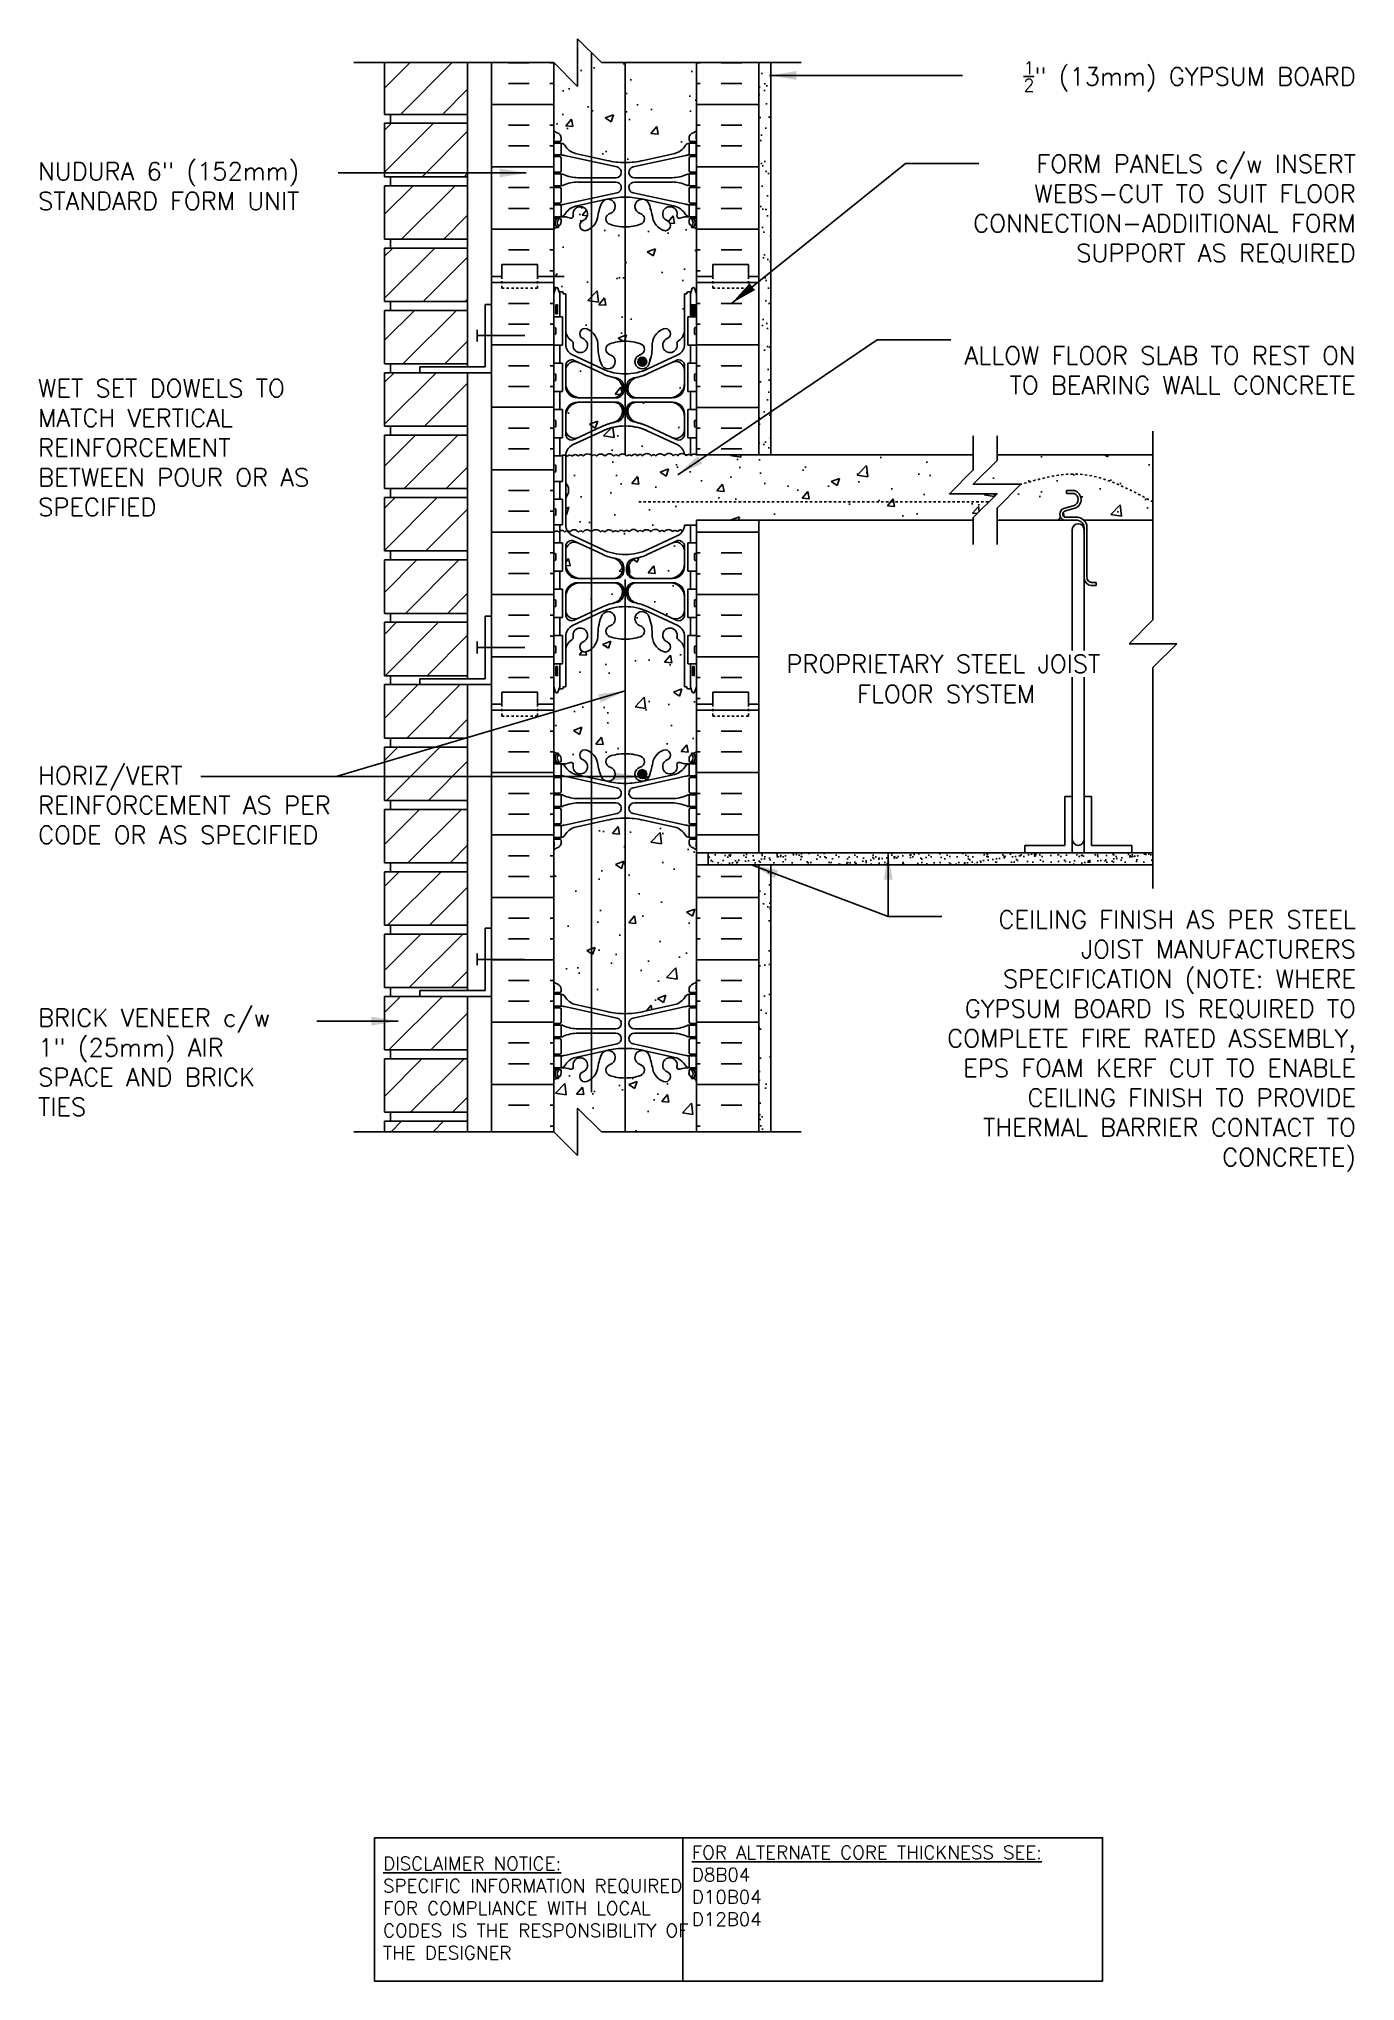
# Model space of a CAD drawing. Header units: inches. Extents: x 93.8 to 149.2, y 96.8 to 178.5.
import ezdxf
from ezdxf.enums import TextEntityAlignment as Align

# ---------------------------------------------------------------- set-up
doc = ezdxf.new("R2010")
doc.units = ezdxf.units.IN
doc.header["$LTSCALE"] = 0.5
doc.header["$MEASUREMENT"] = 0
doc.linetypes.add('DASHED2', pattern=[0.375, 0.25, -0.125])
doc.linetypes.add('HIDDEN2', pattern=[0.1875, 0.125, -0.0625])
for name, color, linetype in [('HATCH', 12, 'Continuous'), ('line25', 2, 'Continuous'), ('LINE3', 3, 'Continuous'), ('LINE50', 5, 'Continuous'), ('LINE9', 9, 'Continuous'), ('TEXT', 4, 'Continuous'), ('Web_Edge', 9, 'Continuous')]:
    doc.layers.add(name, color=color, linetype=linetype)
doc.styles.add('DIM', font='romans.shx', dxfattribs={"width": 0.7})
doc.styles.add('ROMANS', font='romans.shx', dxfattribs={"height": 0.75})
doc.styles.get("Standard").update_dxf_attribs({"font": 'romans.shx', "height": 0.75})
doc.dimstyles.new('ext_12', dxfattribs={"dimscale": 12, "dimtxt": 0.075, "dimasz": 0.09375, "dimexe": 0.09375, "dimexo": 0.0625, "dimgap": 0.0625, "dimtad": 1, "dimdec": 1, "dimzin": 2, "dimdsep": 46, "dimlunit": 4, "dimtxsty": 'DIM', "dimcen": 0.09, "dimdle": 0.09375, "dimclrt": 4, "dimadec": 0, "dimazin": 0, "dimtfac": 1, "dimtdec": 1, "dimtmove": 2, "dimatfit": 3, "dimfxl": 1, "dimfrac": 2, "dimtolj": 1, "dimtzin": 0, "dimarcsym": 0})
pattern_1 = [(37.5, (4.9538, -36.693), (-0.0314967, 0.963412), [0, -0.76, 0, -0.85, 0, -0.8125]), (7.5, (4.9538, -36.693), (0.8848884, 1.411073), [0, -0.41, 0, -0.685, 0, -0.2625]), (327.5, (4.3388, -36.693), (1.557071, 0.0028295), [0, -0.25, 0, -0.9, 0, -1.175]), (317.5, (4.3388, -36.693), (1.503063, 0.438838), [0, -0.125, 0, -0.59, 0, -0.675])]

msp = doc.modelspace()

# ---------------------------------------------------------------- texts
at = {"layer": 'TEXT', "style": 'ROMANS'}
for s, p in [('PROPRIETARY STEEL JOIST', (125.22, 152.238)), (' FLOOR SYSTEM ', (127.69, 150.964))]:
    msp.add_text(s, height=0.75, dxfattribs=at).set_placement(p, align=Align.MIDDLE_LEFT)
at = {"layer": 'TEXT', "char_height": 0.75, "style": 'ROMANS'}
for s, insert, width, attachment_point in [('\\A1;{\\H0.7x;\\S1/2;}" (13mm) GYPSUM BOARD', (149.187, 176.955), 19.5775, 6), ('NUDURA 6" (152mm) STANDARD FORM UNIT', (93.739, 172.34), 12.95276, 4), ('\\A1;FORM PANELS c/w INSERT WEBS-CUT TO SUIT FLOOR CONNECTION-ADDIITIONAL FORM SUPPORT AS REQUIRED', (149.187, 171.366), 19.5775, 6), ('ALLOW FLOOR SLAB TO REST ON TO BEARING WALL CONCRETE', (149.178, 164.588), 18.08617, 6), ('WET SET DOWELS TO MATCH VERTICAL REINFORCEMENT \\PBETWEEN POUR OR AS SPECIFIED', (93.739, 161.335), 12.95276, 4), ('HORIZ/VERT REINFORCEMENT AS PER CODE OR AS SPECIFIED', (93.739, 146.286), 14.3068, 4), ('CEILING FINISH AS PER STEEL JOIST MANUFACTURERS SPECIFICATION (NOTE: WHERE GYPSUM BOARD IS REQUIRED TO COMPLETE FIRE RATED ASSEMBLY, EPS FOAM KERF CUT TO ENABLE CEILING FINISH TO PROVIDE THERMAL BARRIER CONTACT TO CONCRETE)', (149.187, 136.351), 19.5775, 6), ('BRICK VENEER c/w 1" (25mm) AIR SPACE AND BRICK TIES', (93.739, 135.465), 11.57492, 4)]:
    msp.add_mtext(s, dxfattribs=dict(at, insert=insert, width=width, attachment_point=attachment_point))
at = {"layer": 'TEXT', "char_height": 0.5625, "attachment_point": 4}
for s, insert, width in [('{\\LFOR ALTERNATE CORE THICKNESS SEE:\\P}D8B04\\PD10B04\\PD12B04', (121.245, 100.805), 23.33295), ('{\\LDISCLAIMER NOTICE:}\\PSPECIFIC INFORMATION REQUIRED FOR COMPLIANCE WITH LOCAL CODES IS THE RESPONSIBILITY OF THE DESIGNER', (108.253, 99.865), 14.00235)]:
    msp.add_mtext(s, dxfattribs=dict(at, insert=insert, width=width))

# ---------------------------------------------------------------- hatches: boundary and pattern name
at = {"layer": 'HATCH'}
h = msp.add_hatch(dxfattribs=at)
h.set_pattern_fill('AR-CONC', color=256, scale=0.5)
h.paths.add_polyline_path([(121.438, 177.54), (117.438, 177.54), (116.438, 178.54), (116.438, 176.54), (115.438, 177.54), (115.438, 174.669, 0.082415), (115.582, 174.59, -0.317837), (115.748, 174.354), (115.748, 174.287, -0.414214), (115.686, 174.224), (115.638, 174.224), (115.638, 174.154), (115.743, 174.154, -0.188973), (115.899, 174.06, 0.196323), (116.348, 173.713), (117.67, 173.423, 0.057795), (118.438, 173.334, 0.057795), (119.206, 173.423), (120.528, 173.713, 0.196323), (120.977, 174.06, -0.188973), (121.133, 174.154), (121.238, 174.154), (121.238, 174.224), (121.191, 174.224, -0.414214), (121.128, 174.287), (121.128, 174.354, -0.317837), (121.295, 174.59, 0.082415), (121.438, 174.669)])
h.paths.add_polyline_path([(118.323, 163.805, 0.350119), (117.935, 164.293, -0.053094), (117.485, 164.448), (116.472, 164.922, 0.549071), (115.938, 164.583), (115.938, 164.056, 0.414214), (116.563, 163.431), (117.948, 163.431, 0.085652), (118.074, 163.453, 0.316711)])
h.paths.add_polyline_path([(117.948, 163.251), (116.563, 163.251, 0.414214), (115.938, 162.626), (115.938, 162.099, 0.549071), (116.472, 161.759), (117.485, 162.233, -0.053094), (117.935, 162.388, 0.350119), (118.323, 162.877, 0.413582)])
h.paths.add_polyline_path([(120.313, 163.251), (118.928, 163.251, 0.413582), (118.553, 162.877, 0.350119), (118.941, 162.388, -0.053094), (119.392, 162.233), (120.404, 161.759, 0.549071), (120.938, 162.099), (120.938, 162.626, 0.414214)])
h.paths.add_polyline_path([(120.938, 164.056), (120.938, 164.583, 0.549071), (120.404, 164.922), (119.392, 164.448, -0.053094), (118.941, 164.293, 0.350119), (118.553, 163.805, 0.413582), (118.928, 163.431), (120.313, 163.431, 0.414214)])
h.paths.add_polyline_path([(119.392, 162.034, 0.093369), (118.585, 162.242, 0.016332), (118.438, 162.247, 0.109869), (117.485, 162.034), (116.226, 161.446, 0.284641), (115.938, 161.005, -0.093783), (116.006, 160.962, -0.44555), (116.219, 160.976, -0.520567), (116.465, 160.976, -0.520567), (116.676, 160.976, -0.520567), (117.042, 160.976, -0.520567), (117.232, 160.976, -0.449497), (117.552, 161.007, -0.974643), (117.598, 160.981, -0.520567), (117.964, 160.981, -0.520567), (118.154, 160.981, -0.520567), (118.506, 160.974, -0.44555), (118.719, 160.989, -0.520567), (118.965, 160.989, -0.520567), (119.176, 160.989, -0.520567), (119.542, 160.989, -0.520567), (119.732, 160.989, -0.449497), (120.052, 161.019, -0.974643), (120.098, 160.994, -0.520567), (120.464, 160.994, -0.520567), (120.654, 160.994, -0.382522), (120.935, 161.053, 0.258441), (120.65, 161.446)])
h.paths.add_polyline_path([(134.086, 159.396), (132.086, 159.396), (133.086, 160.396), (133.086, 161.03), (121.438, 161.03, 0.439143), (121.219, 161.001, 0.44555), (121.006, 160.987, 0.520567), (120.654, 160.994, 0.520567), (120.464, 160.994, 0.529424), (120.094, 160.989, 1.097989), (120.052, 161.019, 0.449497), (119.732, 160.989, 0.520567), (119.542, 160.989, 0.520567), (119.176, 160.989, 0.520567), (118.965, 160.989, 0.520567), (118.719, 160.989, 0.44555), (118.506, 160.974, 0.520567), (118.154, 160.981, 0.520567), (117.964, 160.981, 0.529424), (117.594, 160.976, 1.097989), (117.552, 161.007, 0.449497), (117.232, 160.976, 0.520567), (117.042, 160.976, 0.520567), (116.676, 160.976, 0.520567), (116.465, 160.976, 0.520567), (116.219, 160.976, 0.44555), (116.006, 160.962, 0.093962), (115.938, 161.005), (115.938, 159.852), (116.058, 159.652), (116.058, 159.54), (116.058, 159.427), (115.938, 159.227), (115.938, 158.086, 0.131422), (116.005, 157.837, -0.240502), (116.109, 157.782, -0.520567), (116.475, 157.782, -0.520567), (116.665, 157.782, -0.449497), (116.985, 157.812, -0.974643), (117.03, 157.787, -0.520567), (117.396, 157.787, -0.520567), (117.586, 157.787, -0.520567), (117.938, 157.78, -0.44555), (118.151, 157.794, -0.520567), (118.397, 157.794, -0.520567), (118.609, 157.794, -0.520567), (118.975, 157.794, -0.520567), (119.165, 157.794, -0.449497), (119.485, 157.825, -0.974643), (119.53, 157.799, -0.520567), (119.896, 157.799, -0.520567), (120.086, 157.799, -0.520567), (120.438, 157.792, -0.44555), (120.651, 157.806, -0.439143), (120.871, 157.836, 0.125742), (120.937, 158.073), (121.438, 158.073), (121.438, 158.28), (133.086, 158.28), (133.086, 158.396)])
h.paths.add_polyline_path([(120.651, 157.634, 0.153573), (120.871, 157.836, 0.439143), (120.651, 157.806, 0.44555), (120.438, 157.792, 0.520567), (120.086, 157.799, 0.520567), (119.896, 157.799, 0.529424), (119.527, 157.794, 1.097989), (119.485, 157.825, 0.449497), (119.165, 157.794, 0.520567), (118.975, 157.794, 0.520567), (118.609, 157.794, 0.520567), (118.397, 157.794, 0.520567), (118.151, 157.794, 0.44555), (117.938, 157.78, 0.520567), (117.586, 157.787, 0.520567), (117.396, 157.787, 0.529424), (117.027, 157.782, 1.097989), (116.985, 157.812, 0.449497), (116.665, 157.782, 0.520567), (116.475, 157.782, 0.520567), (116.109, 157.782, 0.240502), (116.005, 157.837, 0.153791), (116.226, 157.633), (117.485, 157.045, 0.109869), (118.438, 156.833, 0.109869), (119.392, 157.045)])
h.paths.add_polyline_path([(117.935, 156.691, -0.053094), (117.485, 156.846), (116.472, 157.32, 0.549071), (115.938, 156.98), (115.938, 156.453, 0.414214), (116.563, 155.828), (117.948, 155.828, 0.413582), (118.323, 156.202, 0.350119)])
h.paths.add_polyline_path([(118.323, 155.274, 0.413582), (117.948, 155.648), (116.563, 155.648, 0.414214), (115.938, 155.023), (115.938, 154.497, 0.549071), (116.472, 154.157), (117.485, 154.631, -0.053094), (117.935, 154.786, 0.350119)])
h.paths.add_polyline_path([(120.313, 155.648), (118.928, 155.648, 0.413582), (118.553, 155.274, 0.350119), (118.941, 154.786, -0.053094), (119.392, 154.631), (120.404, 154.157, 0.549071), (120.938, 154.497), (120.938, 155.023, 0.414214)])
h.paths.add_polyline_path([(120.938, 156.98, 0.549071), (120.404, 157.32), (119.392, 156.846, -0.053094), (118.941, 156.691, 0.350119), (118.553, 156.202, 0.413582), (118.928, 155.828), (120.313, 155.828, 0.414214), (120.938, 156.453)])
h.paths.add_polyline_path([(120.938, 152.784, 0.258958), (120.679, 153.25, -0.31131), (120.623, 153.381, 2.127293), (120.21, 153.156, -1), (120.047, 152.748, -0.325306), (119.58, 153.49, 0.10488), (119.408, 154.302, 1.422913), (119.074, 153.834, -0.735593), (119.087, 153.376, -0.082755), (118.438, 153.268, -0.082755), (117.79, 153.376, -0.735593), (117.802, 153.834, 1.422913), (117.469, 154.302, 0.10488), (117.297, 153.49, -0.325306), (116.83, 152.748, -1), (116.667, 153.156, 2.127293), (116.254, 153.381, -0.31131), (116.197, 153.25, 0.258958), (115.938, 152.784), (115.938, 151.268), (115.838, 151.268), (115.838, 151.238, -0.414214), (115.788, 151.188), (115.662, 151.188), (115.619, 151.057, -0.725737), (115.513, 151.038), (115.438, 151.268), (115.438, 150.54), (115.438, 148.54, 0.064398), (115.548, 148.474), (115.638, 148.474), (115.638, 148.432, -0.249069), (115.748, 148.225), (115.748, 148.157, -0.414214), (115.686, 148.095), (115.638, 148.095), (115.638, 148.025), (115.743, 148.025, 0.10046), (116.137, 148.082, -0.601435), (116.256, 147.977, 2.182095), (116.667, 148.19, -1), (116.83, 148.598, -0.24438), (117.278, 148.078, 0.053157), (117.444, 147.464, 1.553132), (117.802, 147.888, -0.735593), (117.79, 148.346, -0.082755), (118.438, 148.454, -0.082755), (119.087, 148.346, -0.735593), (119.074, 147.888, 1.553132), (119.432, 147.464, 0.053157), (119.598, 148.078, -0.24438), (120.047, 148.598, -1), (120.21, 148.19, 2.182095), (120.62, 147.977, -0.601435), (120.74, 148.082, 0.10046), (121.133, 148.025), (121.238, 148.025), (121.238, 148.095), (121.191, 148.095, -0.414214), (121.128, 148.157), (121.128, 148.225, -0.249069), (121.238, 148.432), (121.238, 148.474), (121.328, 148.474, 0.064398), (121.438, 148.54), (121.438, 150.54), (121.438, 151.268), (121.369, 151.057, -0.725737), (121.263, 151.038), (121.214, 151.188), (121.088, 151.188, -0.414214), (121.038, 151.238), (121.038, 151.268), (120.938, 151.268)])
h.paths.add_polyline_path([(121.438, 144.41, 0.082415), (121.295, 144.489, -0.317837), (121.128, 144.725), (121.128, 144.792, -0.414214), (121.191, 144.855), (121.238, 144.855), (121.238, 144.925), (121.133, 144.925, -0.188973), (120.977, 145.02, 0.196323), (120.528, 145.366), (119.206, 145.656, 0.057795), (118.438, 145.745, 0.057795), (117.67, 145.656), (116.348, 145.366, 0.196323), (115.899, 145.02, -0.188973), (115.743, 144.925), (115.638, 144.925), (115.638, 144.855), (115.686, 144.855, -0.414214), (115.748, 144.792), (115.748, 144.725, -0.317837), (115.582, 144.489, 0.082415), (115.438, 144.41), (115.438, 138.847, 0.082415), (115.582, 138.768, -0.317837), (115.748, 138.532), (115.748, 138.465, -0.414214), (115.686, 138.402), (115.638, 138.402), (115.638, 138.332), (115.743, 138.332, -0.188973), (115.899, 138.238, 0.196323), (116.348, 137.891), (117.67, 137.601, 0.057795), (118.438, 137.512, 0.057795), (119.206, 137.601), (120.528, 137.891, 0.196323), (120.977, 138.238, -0.188973), (121.133, 138.332), (121.238, 138.332), (121.238, 138.402), (121.191, 138.402, -0.414214), (121.128, 138.465), (121.128, 138.532, -0.317837), (121.295, 138.768, 0.082415), (121.438, 138.847)])
h.paths.add_polyline_path([(121.438, 134.718, 0.064398), (121.328, 134.784), (121.238, 134.784), (121.238, 134.825, -0.249069), (121.128, 135.032), (121.128, 135.1, -0.414214), (121.191, 135.162), (121.238, 135.162), (121.238, 135.232), (121.133, 135.232, 0.10046), (120.74, 135.175, -0.601435), (120.62, 135.28, 2.182095), (120.21, 135.067, -1), (120.047, 134.659, -0.24438), (119.598, 135.179, 0.053157), (119.432, 135.794, 1.553132), (119.074, 135.369, -0.735593), (119.087, 134.911, -0.082755), (118.438, 134.803, -0.082755), (117.79, 134.911, -0.735593), (117.802, 135.369, 1.553132), (117.444, 135.794, 0.053157), (117.278, 135.179, -0.24438), (116.83, 134.659, -1), (116.667, 135.067, 2.182095), (116.256, 135.28, -0.601435), (116.137, 135.175, 0.10046), (115.743, 135.232), (115.638, 135.232), (115.638, 135.162), (115.686, 135.162, -0.414214), (115.748, 135.1), (115.748, 135.032, -0.249069), (115.638, 134.825), (115.638, 134.784), (115.548, 134.784, 0.064398), (115.438, 134.718), (115.438, 132.54), (116.438, 131.54), (116.438, 133.54), (117.438, 132.54), (121.438, 132.54)])
h.paths.add_polyline_path([(120.938, 167.811), (121.038, 167.811), (121.038, 167.841, -0.414214), (121.088, 167.891), (121.214, 167.891), (121.263, 168.041, -0.6), (121.363, 168.041), (121.438, 167.811), (121.438, 168.54), (121.438, 170.54, 0.064398), (121.328, 170.606), (121.238, 170.606), (121.238, 170.647, -0.249069), (121.128, 170.854), (121.128, 170.922, -0.414214), (121.191, 170.984), (121.238, 170.984), (121.238, 171.054), (121.133, 171.054, 0.10046), (120.74, 170.997, -0.601435), (120.62, 171.102, 2.182095), (120.21, 170.889, -1), (120.047, 170.481, -0.24438), (119.598, 171.001, 0.053157), (119.432, 171.616, 0.223253), (119.232, 171.78), (119.212, 171.785, 0.955472), (119.074, 171.191, -0.735593), (119.087, 170.733, -0.082755), (118.438, 170.625, -0.082755), (117.79, 170.733, -0.735593), (117.802, 171.191, 0.955472), (117.664, 171.785), (117.645, 171.78, 0.223253), (117.444, 171.616, 0.053157), (117.278, 171.001, -0.24438), (116.83, 170.481, -1), (116.667, 170.889, 2.182095), (116.256, 171.102, -0.601435), (116.137, 170.997, 0.10046), (115.743, 171.054), (115.638, 171.054), (115.638, 170.984), (115.686, 170.984, -0.414214), (115.748, 170.922), (115.748, 170.854, -0.249069), (115.638, 170.647), (115.638, 170.606), (115.548, 170.606, 0.064398), (115.438, 170.54), (115.438, 168.54), (115.438, 167.811), (115.513, 168.041, -0.6), (115.613, 168.041), (115.662, 167.891), (115.788, 167.891, -0.414214), (115.838, 167.841), (115.838, 167.811), (115.938, 167.811), (115.938, 166.296, 0.258958), (116.197, 165.829, -0.31131), (116.254, 165.699, 2.127293), (116.667, 165.923, -1), (116.83, 166.332, -0.325306), (117.297, 165.589, 0.10488), (117.469, 164.778, 1.422913), (117.802, 165.245, -0.735593), (117.79, 165.703, -0.082755), (118.438, 165.811, -0.082755), (119.087, 165.703, -0.735593), (119.074, 165.245, 1.422913), (119.408, 164.778, 0.10488), (119.58, 165.589, -0.325306), (120.047, 166.332, -1), (120.21, 165.923, 2.127293), (120.623, 165.699, -0.31131), (120.679, 165.829, 0.258958), (120.938, 166.296)])
h = msp.add_hatch(dxfattribs=at)
h.set_pattern_fill('ANSI31', color=256, scale=10, style=0)
h.set_pattern_definition([(45, (122.8757, 168.0396), (-0.883883, 0.883883), [])])
h.paths.add_polyline_path([(111.813, 177.54), (108.313, 177.54), (108.313, 175.36), (111.813, 175.36)])
h.paths.add_polyline_path([(111.813, 174.985), (108.313, 174.985), (108.313, 172.735), (111.813, 172.735)])
h.paths.add_polyline_path([(111.813, 172.36), (108.313, 172.36), (108.313, 170.11), (111.813, 170.11)])
h.paths.add_polyline_path([(111.813, 169.735), (108.313, 169.735), (108.313, 167.485), (111.813, 167.485)])
h.paths.add_polyline_path([(111.813, 167.11), (108.313, 167.11), (108.313, 164.86), (111.813, 164.86)])
h.paths.add_polyline_path([(111.813, 164.485), (109.804, 164.485), (108.313, 164.485), (108.313, 162.235), (111.813, 162.235)])
h.paths.add_polyline_path([(111.813, 161.86), (108.313, 161.86), (108.313, 159.61), (111.813, 159.61)])
h.paths.add_polyline_path([(111.813, 159.235), (108.313, 159.235), (108.313, 156.985), (111.813, 156.985)])
h.paths.add_polyline_path([(111.813, 156.61), (108.313, 156.61), (108.313, 154.36), (111.813, 154.36)])
h.paths.add_polyline_path([(111.813, 153.985), (108.313, 153.985), (108.313, 151.735), (111.813, 151.735)])
h.paths.add_polyline_path([(111.813, 151.36), (109.804, 151.36), (108.313, 151.36), (108.313, 149.11), (111.813, 149.11)])
h.paths.add_polyline_path([(111.813, 148.735), (108.313, 148.735), (108.313, 146.485), (111.813, 146.485)])
h.paths.add_polyline_path([(111.813, 146.11), (108.313, 146.11), (108.313, 143.86), (111.813, 143.86)])
h.paths.add_polyline_path([(111.813, 143.485), (108.313, 143.485), (108.313, 141.235), (111.813, 141.235)])
h.paths.add_polyline_path([(111.813, 140.86), (108.313, 140.86), (108.313, 138.61), (111.813, 138.61)])
h.paths.add_polyline_path([(111.813, 138.235), (108.313, 138.235), (108.313, 135.985), (111.813, 135.985)])
h.paths.add_polyline_path([(111.813, 135.61), (108.313, 135.61), (108.313, 133.36), (111.813, 133.36)])
h.paths.add_polyline_path([(111.813, 132.985), (108.313, 132.985), (108.313, 132.54), (111.813, 132.54)])
h = msp.add_hatch(dxfattribs=at)
h.set_pattern_fill('AR-SAND', color=256, scale=0.5, style=0)
h.set_pattern_definition(pattern_1)
h.paths.add_polyline_path([(124.063, 161.03), (124.563, 161.03), (124.563, 163.736), (124.063, 163.489)])
h.paths.add_polyline_path([(124.563, 168.177), (124.063, 167.93), (124.063, 163.489), (124.563, 163.736)])
h.paths.add_polyline_path([(124.563, 169.841), (124.063, 169.841), (124.063, 168.54), (124.063, 167.93), (124.563, 168.177)])
h.paths.add_polyline_path([(124.563, 177.54), (124.063, 177.54), (124.063, 169.841), (124.563, 169.841)])
h = msp.add_hatch(dxfattribs=at)
h.set_pattern_fill('INSUL', color=256, scale=7, style=0)
h.set_pattern_definition([(0, (-2810.7233, -246.47), (0, 2.625), []), (0, (-2810.7233, -245.595), (0, 2.625), [0.875, -0.875]), (0, (-2810.7233, -244.72), (0, 2.625), [0.875, -0.875])])
h.paths.add_polyline_path([(112.813, 150.54), (113.251, 150.54), (113.251, 151.04), (114.751, 151.04), (114.751, 150.54), (115.438, 150.54), (115.438, 168.54), (114.751, 168.54), (114.751, 169.04), (113.251, 169.04), (113.251, 168.54), (112.813, 168.54)])
h = msp.add_hatch(dxfattribs=at)
h.set_pattern_fill('AR-CONC', color=256, scale=0.5)
edge = h.paths.add_edge_path()
edge.add_line((137.006, 159.527), (137.35, 159.527))
edge.add_arc((137.231, 159.152), 0.393, -69.73217, 72.50691, ccw=False)
edge.add_line((137.368, 158.784), (136.936, 158.662))
edge.add_arc((136.994, 158.53), 0.144, 113.74564, 240.31853)
edge.add_line((136.923, 158.405), (137.391, 158.405))
edge.add_arc((137.42, 157.943), 0.463, 46.71372, 93.56537, ccw=False)
edge.add_line((137.737, 158.28), (140.646, 158.28))
edge.add_line((140.646, 158.28), (140.646, 159.053))
edge.add_spline(control_points=[(140.646, 159.053), (139.604, 159.613), (137.813, 160.576), (135.89, 160.023), (135.086, 159.791)], knot_values=[0, 0, 0, 0, 3.379125, 5.806437, 5.806437, 5.806437, 5.806437], degree=3, periodic=0)
edge.add_line((135.086, 159.791), (134.086, 158.791))
edge.add_line((134.086, 158.791), (134.086, 158.28))
edge.add_line((134.086, 158.28), (134.484, 158.28))
edge.add_line((134.484, 158.28), (136.895, 158.28))
edge.add_arc((136.994, 158.53), 0.269, 111.59793, 248.40207, ccw=False)
edge.add_line((136.895, 158.78), (137.329, 158.902))
edge.add_arc((137.231, 159.152), 0.268, 291.21998, 428.78002)
edge.add_line((137.329, 159.402), (137.006, 159.402))
edge.add_line((137.006, 159.402), (137.006, 159.527))
edge = h.paths.add_edge_path()
edge.add_line((140.646, 161.03), (134.086, 161.03))
edge.add_line((134.086, 161.03), (134.086, 160.791))
edge.add_line((134.086, 160.791), (133.086, 159.791))
edge.add_line((133.086, 159.791), (135.086, 159.791))
edge.add_spline(control_points=[(135.086, 159.791), (135.89, 160.023), (137.813, 160.576), (139.604, 159.613), (140.646, 159.053)], knot_values=[0, 0, 0, 0, 2.427311, 5.806437, 5.806437, 5.806437, 5.806437], degree=3, periodic=0)
edge.add_line((140.646, 159.053), (140.646, 161.03))
h = msp.add_hatch(dxfattribs=at)
h.set_pattern_fill('INSUL', color=256, scale=7, style=0)
h.set_pattern_definition([(0, (-2810.7233, -264.47), (0, 2.625), []), (0, (-2810.7233, -263.595), (0, 2.625), [0.875, -0.875]), (0, (-2810.7233, -262.72), (0, 2.625), [0.875, -0.875])])
h.paths.add_polyline_path([(112.813, 132.54), (113.251, 132.54), (113.251, 133.04), (114.751, 133.04), (114.751, 132.54), (115.438, 132.54), (115.438, 150.54), (114.751, 150.54), (114.751, 151.04), (113.251, 151.04), (113.251, 150.54), (112.813, 150.54)])
h = msp.add_hatch(dxfattribs=at)
h.set_pattern_fill('INSUL', color=256, scale=7, style=0)
h.set_pattern_definition([(180, (3047.5998, -264.47), (0, 2.625), []), (180, (3047.5998, -263.595), (0, 2.625), [0.875, -0.875]), (180, (3047.5998, -262.72), (0, 2.625), [0.875, -0.875])])
h.paths.add_polyline_path([(121.438, 144.28), (124.063, 144.28), (124.063, 150.54), (123.626, 150.54), (123.626, 151.04), (122.126, 151.04), (122.126, 150.54), (121.438, 150.54)])
h.paths.add_polyline_path([(124.063, 143.78), (121.438, 143.78), (121.438, 132.54), (122.126, 132.54), (122.126, 133.04), (123.626, 133.04), (123.626, 132.54), (124.063, 132.54)])
h = msp.add_hatch(dxfattribs=at)
h.set_pattern_fill('AR-SAND', color=256, scale=0.25, style=0)
h.set_pattern_definition([(37.5, (59.6163, 50.72317), (-0.0157483, 0.481706), [0, -0.38, 0, -0.425, 0, -0.40625]), (7.5, (59.6163, 50.72317), (0.4424442, 0.7055365), [0, -0.205, 0, -0.3425, 0, -0.13125]), (327.5, (59.3088, 50.72317), (0.7785355, 0.0014148), [0, -0.125, 0, -0.45, 0, -0.5875]), (317.5, (59.3088, 50.7232), (0.7515317, 0.219419), [0, -0.0625, 0, -0.295, 0, -0.3375])])
h.paths.add_polyline_path([(140.646, 143.78), (140.646, 144.28), (121.938, 144.28), (121.938, 143.78)])
h = msp.add_hatch(dxfattribs=at)
h.set_pattern_fill('AR-SAND', color=256, scale=0.5, style=0)
h.set_pattern_definition(pattern_1)
h.paths.add_polyline_path([(124.563, 143.78), (124.063, 143.78), (124.063, 140.85), (124.563, 139.901)])
h.paths.add_polyline_path([(124.563, 139.901), (124.063, 140.85), (124.063, 132.54), (124.563, 132.54)])
at = {"layer": 'LINE3'}
for points in [[(118.969, 164.951, 1), (119.344, 164.951, 1)], [(118.969, 147.594, 1), (119.344, 147.594, 1)]]:
    msp.add_hatch(color=256, dxfattribs=at).paths.add_polyline_path(points)

# ---------------------------------------------------------------- linework, layer by layer
at = {"layer": 'HATCH'}
for p, q in [((113.527, 177.53), (114.402, 177.53)), ((115.277, 177.53), (115.438, 177.53)), ((121.6, 177.53), (121.438, 177.53)), ((123.35, 177.53), (122.475, 177.53)), ((113.527, 176.655), (114.402, 176.655)), ((115.277, 176.655), (115.438, 176.655)), ((121.6, 176.655), (121.438, 176.655)), ((123.35, 176.655), (122.475, 176.655)), ((112.813, 175.78), (115.438, 175.78)), ((124.063, 175.78), (121.438, 175.78)), ((113.527, 174.905), (114.402, 174.905)), ((115.277, 174.905), (115.438, 174.905)), ((121.6, 174.905), (121.438, 174.905)), ((123.35, 174.905), (122.475, 174.905)), ((113.527, 174.03), (114.402, 174.03)), ((115.277, 174.03), (115.438, 174.03)), ((121.6, 174.03), (121.438, 174.03)), ((123.35, 174.03), (122.475, 174.03)), ((112.813, 173.155), (115.438, 173.155)), ((124.063, 173.155), (121.438, 173.155)), ((113.527, 172.28), (114.402, 172.28)), ((115.277, 172.28), (115.438, 172.28)), ((121.6, 172.28), (121.438, 172.28)), ((123.35, 172.28), (122.475, 172.28)), ((113.527, 171.405), (114.402, 171.405)), ((115.277, 171.405), (115.438, 171.405)), ((121.6, 171.405), (121.438, 171.405)), ((123.35, 171.405), (122.475, 171.405)), ((112.813, 170.53), (115.438, 170.53)), ((124.063, 170.53), (121.438, 170.53)), ((113.527, 169.655), (114.402, 169.655)), ((115.277, 169.655), (115.438, 169.655)), ((121.6, 169.655), (121.438, 169.655)), ((123.35, 169.655), (122.475, 169.655)), ((115.277, 168.78), (115.438, 168.78)), ((115.438, 168.54), (115.877, 168.54)), ((121.6, 168.78), (121.438, 168.78)), ((124.063, 168.28), (121.438, 168.28)), ((121.6, 167.405), (121.438, 167.405)), ((123.35, 167.405), (122.475, 167.405)), ((121.6, 166.53), (121.438, 166.53)), ((123.35, 166.53), (122.475, 166.53)), ((124.063, 165.655), (121.438, 165.655)), ((121.6, 164.78), (121.438, 164.78)), ((123.35, 164.78), (122.475, 164.78)), ((121.6, 163.905), (121.438, 163.905)), ((123.35, 163.905), (122.475, 163.905)), ((124.063, 163.03), (121.438, 163.03)), ((121.6, 162.155), (121.438, 162.155)), ((123.35, 162.155), (122.475, 162.155)), ((121.6, 161.28), (121.438, 161.28)), ((123.35, 161.28), (122.475, 161.28)), ((115.783, 158.6), (115.783, 158.6)), ((124.063, 157.78), (121.438, 157.78)), ((133.096, 158.158), (133.096, 158.158)), ((121.6, 156.905), (121.438, 156.905)), ((123.35, 156.905), (122.475, 156.905)), ((121.6, 156.03), (121.438, 156.03)), ((123.35, 156.03), (122.475, 156.03)), ((124.063, 155.155), (121.438, 155.155)), ((121.6, 154.28), (121.438, 154.28)), ((123.35, 154.28), (122.475, 154.28)), ((121.6, 153.405), (121.438, 153.405)), ((123.35, 153.405), (122.475, 153.405)), ((121.044, 152.407), (121.044, 152.407)), ((121.198, 152.126), (121.198, 152.126)), ((124.063, 152.53), (121.438, 152.53)), ((121.6, 151.655), (121.438, 151.655)), ((123.35, 151.655), (122.475, 151.655)), ((121.6, 150.78), (121.438, 150.78))]:
    msp.add_line(p, q, dxfattribs=at)
for points in [[(117.552, 161.007, 0.449497), (117.232, 160.976, 0.520567), (117.042, 160.976, 0.520567), (116.676, 160.976, 0.520567), (116.465, 160.976, 0.520567), (116.219, 160.976, 0.44555), (116.006, 160.962)], [(118.506, 160.974, 0.520567), (118.154, 160.981, 0.520567), (117.964, 160.981, 0.520567), (117.598, 160.981, 0.974643), (117.552, 161.007, 0.974643)], [(120.052, 161.019, 0.449497), (119.732, 160.989, 0.520567), (119.542, 160.989, 0.520567), (119.176, 160.989, 0.520567), (118.965, 160.989, 0.520567), (118.719, 160.989, 0.44555), (118.506, 160.974)], [(121.006, 160.987, 0.520567), (120.654, 160.994, 0.520567), (120.464, 160.994, 0.520567), (120.098, 160.994, 0.974643), (120.052, 161.019, 0.974643)], [(121.438, 161.03, 0.439143), (121.219, 161.001, 0.44555), (121.006, 160.987)], [(116.006, 160.962, 0.319873), (115.759, 160.995, 0.319873)], [(116.985, 157.812, 0.449497), (116.665, 157.782, 0.520567), (116.475, 157.782, 0.520567), (116.109, 157.782, 0.520567), (115.897, 157.782, 0.520567), (115.651, 157.782, 0.44555), (115.438, 157.768)], [(117.938, 157.78, 0.520567), (117.586, 157.787, 0.520567), (117.396, 157.787, 0.520567), (117.03, 157.787, 0.974643), (116.985, 157.812, 0.974643)], [(119.485, 157.825, 0.449497), (119.165, 157.794, 0.520567), (118.975, 157.794, 0.520567), (118.609, 157.794, 0.520567), (118.397, 157.794, 0.520567), (118.151, 157.794, 0.44555), (117.938, 157.78)], [(120.438, 157.792, 0.520567), (120.086, 157.799, 0.520567), (119.896, 157.799, 0.520567), (119.53, 157.799, 0.974643), (119.485, 157.825, 0.974643)], [(120.871, 157.836, 0.439143), (120.651, 157.806, 0.44555), (120.438, 157.792)]]:
    msp.add_lwpolyline(points, format="xyb", dxfattribs=at)
at = {"layer": 'line25'}
for p, q in [((108.313, 175.36), (108.313, 177.54)), ((111.813, 164.735), (111.813, 177.54)), ((115.438, 177.54), (115.438, 168.54)), ((121.438, 168.54), (121.438, 177.54)), ((108.313, 175.36), (111.813, 175.36)), ((108.313, 172.735), (108.313, 174.985)), ((108.313, 174.985), (111.813, 174.985)), ((108.563, 174.985), (108.563, 175.36)), ((108.313, 172.735), (111.813, 172.735)), ((108.563, 172.36), (108.563, 172.735)), ((108.313, 170.11), (108.313, 172.36)), ((108.313, 172.36), (111.813, 172.36)), ((111.813, 164.735), (111.813, 171.61)), ((108.313, 170.11), (111.813, 170.11)), ((108.563, 169.735), (108.563, 170.11)), ((108.313, 169.735), (111.813, 169.735)), ((108.313, 167.485), (108.313, 169.735)), ((115.438, 168.54), (115.438, 150.54)), ((121.438, 161.03), (121.438, 168.54)), ((108.313, 167.485), (111.813, 167.485)), ((108.313, 164.86), (108.313, 167.11)), ((108.313, 167.11), (111.813, 167.11)), ((108.563, 167.11), (108.563, 167.485)), ((115.438, 166.845), (115.803, 166.845)), ((115.803, 165.645), (115.803, 166.845)), ((121.438, 166.845), (121.073, 166.845)), ((121.073, 165.645), (121.073, 166.845)), ((115.438, 165.645), (115.803, 165.645)), ((121.438, 165.645), (121.073, 165.645)), ((108.313, 164.86), (111.813, 164.86)), ((108.313, 164.485), (111.813, 164.485)), ((108.313, 162.235), (108.313, 164.485)), ((108.563, 164.485), (108.563, 164.86)), ((111.813, 151.61), (111.813, 164.485)), ((115.438, 164.895), (115.803, 164.895)), ((115.803, 163.695), (115.803, 164.895)), ((121.073, 163.695), (121.073, 164.895)), ((121.438, 164.895), (121.073, 164.895)), ((115.438, 163.695), (115.803, 163.695)), ((121.438, 163.695), (121.073, 163.695)), ((115.438, 162.945), (115.803, 162.945)), ((115.803, 161.745), (115.803, 162.945)), ((121.438, 162.945), (121.073, 162.945)), ((121.073, 161.745), (121.073, 162.945)), ((108.313, 162.235), (111.813, 162.235)), ((108.313, 161.86), (111.813, 161.86)), ((108.313, 159.61), (108.313, 161.86)), ((108.563, 161.86), (108.563, 162.235)), ((115.438, 161.745), (115.803, 161.745)), ((121.438, 161.745), (121.073, 161.745)), ((115.438, 160.995), (115.803, 160.995)), ((115.803, 160.995), (115.803, 159.915)), ((121.438, 161.03), (133.086, 161.03)), ((134.086, 161.03), (140.646, 161.03)), ((134.086, 161.03), (134.484, 161.03)), ((108.313, 159.61), (111.813, 159.61)), ((108.563, 159.235), (108.563, 159.61)), ((115.438, 159.915), (115.803, 159.915)), ((137.35, 159.527), (137.006, 159.527)), ((137.006, 159.527), (137.006, 159.402)), ((108.313, 159.235), (111.813, 159.235)), ((108.313, 156.985), (108.313, 159.235)), ((115.438, 159.165), (115.803, 159.165)), ((115.803, 158.085), (115.803, 159.165)), ((136.895, 158.78), (137.329, 158.902)), ((136.929, 158.66), (137.362, 158.782)), ((137.329, 159.402), (137.006, 159.402)), ((115.438, 158.085), (115.803, 158.085)), ((121.438, 157.78), (121.438, 158.28)), ((121.438, 158.28), (133.086, 158.28)), ((121.438, 150.54), (121.438, 157.78)), ((134.086, 158.28), (134.484, 158.28)), ((134.09, 158.28), (137.444, 158.28)), ((137.395, 158.28), (136.895, 158.28)), ((137.395, 158.405), (136.923, 158.405)), ((137.252, 157.885), (137.252, 152.801)), ((137.737, 158.28), (140.646, 158.28)), ((137.752, 157.885), (137.752, 152.801)), ((137.863, 155.87), (137.863, 158.077)), ((108.313, 156.985), (111.813, 156.985)), ((108.563, 156.61), (108.563, 156.985)), ((115.438, 157.335), (115.803, 157.335)), ((115.803, 157.335), (115.803, 156.135)), ((121.438, 157.335), (121.073, 157.335)), ((121.073, 157.335), (121.073, 156.135)), ((108.313, 154.36), (108.313, 156.61)), ((108.313, 156.61), (111.813, 156.61)), ((115.438, 156.135), (115.803, 156.135)), ((115.438, 155.385), (115.803, 155.385)), ((115.803, 155.385), (115.803, 154.185)), ((121.438, 156.135), (121.073, 156.135)), ((121.073, 155.385), (121.073, 154.185)), ((121.438, 155.385), (121.073, 155.385)), ((138.258, 155.529), (138.044, 155.529)), ((138.054, 155.654), (138.258, 155.654)), ((138.258, 155.654), (138.258, 155.529)), ((108.313, 154.36), (111.813, 154.36)), ((108.313, 151.735), (108.313, 153.985)), ((108.313, 153.985), (111.813, 153.985)), ((108.563, 153.985), (108.563, 154.36)), ((115.438, 154.185), (115.803, 154.185)), ((121.438, 154.185), (121.073, 154.185)), ((115.438, 153.435), (115.803, 153.435)), ((115.803, 153.435), (115.803, 152.235)), ((121.438, 153.435), (121.073, 153.435)), ((121.073, 153.435), (121.073, 152.235)), ((115.438, 152.235), (115.803, 152.235)), ((121.438, 152.235), (121.073, 152.235)), ((108.313, 151.735), (111.813, 151.735)), ((108.313, 149.11), (108.313, 151.36)), ((108.313, 151.36), (111.813, 151.36)), ((108.563, 151.36), (108.563, 151.735)), ((111.813, 138.485), (111.813, 151.36)), ((137.252, 151.676), (137.252, 144.843)), ((137.752, 151.676), (137.752, 144.843)), ((115.438, 150.54), (115.438, 132.54)), ((121.438, 132.54), (121.438, 150.54)), ((108.313, 149.11), (111.813, 149.11)), ((108.563, 148.735), (108.563, 149.11)), ((108.313, 148.735), (111.813, 148.735)), ((108.313, 146.485), (108.313, 148.735)), ((108.313, 146.485), (111.813, 146.485)), ((108.563, 146.11), (108.563, 146.485)), ((137.252, 146.655), (136.94, 146.655)), ((136.94, 144.593), (136.94, 146.655)), ((137.252, 146.655), (137.252, 144.28)), ((137.252, 144.28), (137.252, 146.655)), ((137.752, 146.655), (138.065, 146.655)), ((137.752, 144.28), (137.752, 146.655)), ((138.065, 144.593), (138.065, 146.655)), ((108.313, 143.86), (108.313, 146.11)), ((108.313, 146.11), (111.813, 146.11)), ((121.938, 143.78), (121.938, 144.28)), ((135.252, 144.28), (135.252, 144.593)), ((135.252, 144.593), (136.94, 144.593)), ((137.252, 144.28), (135.252, 144.28)), ((137.752, 144.28), (139.752, 144.28)), ((139.752, 144.593), (138.065, 144.593)), ((139.752, 144.28), (139.752, 144.593)), ((108.313, 143.86), (111.813, 143.86)), ((108.313, 141.235), (108.313, 143.485)), ((108.313, 143.485), (111.813, 143.485)), ((108.563, 143.485), (108.563, 143.86)), ((108.313, 141.235), (111.813, 141.235)), ((108.313, 138.61), (108.313, 140.86)), ((108.313, 140.86), (111.813, 140.86)), ((108.563, 140.86), (108.563, 141.235)), ((108.313, 138.61), (111.813, 138.61)), ((108.313, 135.985), (108.313, 138.235)), ((108.313, 138.235), (111.813, 138.235)), ((108.563, 138.235), (108.563, 138.61)), ((111.813, 132.54), (111.813, 138.235)), ((108.313, 135.985), (111.813, 135.985)), ((108.563, 135.61), (108.563, 135.985)), ((108.313, 135.61), (111.813, 135.61)), ((108.313, 133.36), (108.313, 135.61)), ((108.313, 133.36), (111.813, 133.36)), ((108.563, 132.985), (108.563, 133.36)), ((108.313, 132.985), (108.313, 132.54)), ((108.313, 132.985), (111.813, 132.985))]:
    msp.add_line(p, q, dxfattribs=at)
for centre, radius, start, end in [((137.231, 159.152), 0.393, 291.21998, 72.50691), ((136.994, 158.53), 0.269, 111.59793, 248.40207), ((136.994, 158.53), 0.144, 111.59793, 240.31853), ((137.231, 159.152), 0.268, 291.21998, 68.78002), ((137.502, 157.883), 0.25, 0.44662, 179.55338), ((137.42, 157.943), 0.463, 16.75744, 94.17357), ((137.42, 157.943), 0.338, 350.13198, 94.17357), ((138.099, 155.873), 0.348, 185.2582, 260.88594), ((138.094, 155.882), 0.231, 177.12211, 260.19191), ((137.502, 144.845), 0.25, 180.44662, 359.55338)]:
    msp.add_arc(centre, radius, start, end, dxfattribs=at)
at = {"layer": 'LINE3'}
for p, q in [((117.022, 177.956), (117.022, 134.209)), ((118.438, 177.54), (118.438, 161.039)), ((118.438, 155.78), (118.438, 132.54))]:
    msp.add_line(p, q, dxfattribs=at)
for centre in [(119.157, 164.951), (119.157, 147.594)]:
    msp.add_circle(centre, 0.188, dxfattribs=at)
at = {"layer": 'LINE50'}
for p, q in [((112.813, 168.54), (112.813, 177.54)), ((124.063, 168.54), (124.063, 177.54)), ((112.813, 150.54), (112.813, 168.54)), ((124.063, 161.03), (124.063, 168.54)), ((124.063, 150.54), (124.063, 158.28)), ((112.813, 132.54), (112.813, 150.54)), ((112.813, 132.54), (112.813, 150.54)), ((124.063, 144.28), (124.063, 150.54)), ((124.063, 132.54), (124.063, 143.78))]:
    msp.add_line(p, q, dxfattribs=at)
for points in [[(112.813, 168.54), (113.251, 168.54), (113.251, 169.04), (114.751, 169.04), (114.751, 168.54), (115.438, 168.54)], [(115.438, 168.54), (114.751, 168.54), (114.751, 169.04), (113.251, 169.04), (113.251, 168.54), (112.813, 168.54)], [(124.063, 168.54), (123.626, 168.54), (123.626, 169.04), (122.126, 169.04), (122.126, 168.54), (121.438, 168.54)], [(121.438, 168.54), (122.126, 168.54), (122.126, 169.04), (123.626, 169.04), (123.626, 168.54), (124.063, 168.54)], [(112.813, 150.54), (113.251, 150.54), (113.251, 151.04), (114.751, 151.04), (114.751, 150.54), (115.438, 150.54)], [(115.438, 150.54), (114.751, 150.54), (114.751, 151.04), (113.251, 151.04), (113.251, 150.54), (112.813, 150.54)], [(124.063, 150.54), (123.626, 150.54), (123.626, 151.04), (122.126, 151.04), (122.126, 150.54), (121.438, 150.54)], [(121.438, 150.54), (122.126, 150.54), (122.126, 151.04), (123.626, 151.04), (123.626, 150.54), (124.063, 150.54)]]:
    msp.add_lwpolyline(points, dxfattribs=at)
at = {"layer": 'LINE9'}
for p, q in [((116.438, 176.54), (116.438, 178.54)), ((116.438, 178.54), (117.438, 177.54)), ((115.438, 177.54), (107.029, 177.54)), ((115.438, 177.54), (116.438, 176.54)), ((117.438, 177.54), (125.848, 177.54)), ((124.563, 161.03), (124.563, 177.54)), ((115.438, 167.811), (115.513, 168.041)), ((115.688, 167.811), (115.613, 168.041)), ((115.662, 167.891), (115.788, 167.891)), ((115.688, 167.811), (115.688, 166.845)), ((115.838, 167.841), (115.838, 167.811)), ((115.838, 167.841), (115.838, 167.841)), ((115.838, 167.811), (115.938, 167.811)), ((115.938, 165.689), (115.938, 167.811)), ((121.038, 167.811), (120.938, 167.811)), ((120.938, 165.689), (120.938, 167.811)), ((121.038, 167.841), (121.038, 167.811)), ((121.038, 167.841), (121.038, 167.841)), ((121.214, 167.891), (121.088, 167.891)), ((121.188, 167.811), (121.263, 168.041)), ((121.188, 167.811), (121.188, 166.845)), ((121.438, 167.811), (121.363, 168.041)), ((112.554, 167.36), (112.804, 167.36)), ((112.554, 167.36), (112.554, 164.735)), ((112.22, 166.048), (112.22, 166.298)), ((112.22, 166.048), (114.22, 166.048)), ((112.22, 166.048), (112.22, 165.798)), ((115.438, 166.135), (115.438, 166.355)), ((115.438, 166.3), (115.438, 166.3)), ((115.438, 166.19), (115.438, 166.19)), ((115.478, 166.395), (115.478, 166.395)), ((115.478, 166.095), (115.478, 166.095)), ((115.518, 166.135), (115.518, 166.355)), ((121.358, 166.135), (121.358, 166.355)), ((121.398, 166.395), (121.398, 166.395)), ((121.398, 166.095), (121.398, 166.095)), ((121.438, 166.135), (121.438, 166.355)), ((121.438, 166.3), (121.438, 166.3)), ((121.438, 166.19), (121.438, 166.19)), ((117.485, 164.647), (116.226, 165.236)), ((117.485, 164.647), (116.226, 165.236)), ((119.392, 164.647), (120.65, 165.236)), ((119.392, 164.647), (120.65, 165.236)), ((112.554, 164.735), (109.804, 164.735)), ((109.804, 164.735), (109.804, 164.485)), ((109.804, 164.485), (112.804, 164.485)), ((115.438, 164.185), (115.438, 164.405)), ((115.438, 164.35), (115.438, 164.35)), ((115.478, 164.445), (115.478, 164.445)), ((115.518, 164.185), (115.518, 164.405)), ((115.938, 163.931), (115.938, 164.779)), ((117.485, 164.448), (116.294, 165.006)), ((117.485, 164.448), (116.294, 165.006)), ((119.392, 164.448), (120.582, 165.006)), ((119.392, 164.448), (120.582, 165.006)), ((120.938, 163.931), (120.938, 164.779)), ((121.358, 164.185), (121.358, 164.405)), ((121.398, 164.445), (121.398, 164.445)), ((121.438, 164.185), (121.438, 164.405)), ((121.438, 164.35), (121.438, 164.35)), ((115.438, 164.24), (115.438, 164.24)), ((115.478, 164.145), (115.478, 164.145)), ((118.323, 163.806), (118.323, 163.806)), ((118.378, 163.898), (118.378, 163.743)), ((118.498, 163.898), (118.498, 163.743)), ((118.553, 163.806), (118.553, 163.806)), ((121.398, 164.145), (121.398, 164.145)), ((121.438, 164.24), (121.438, 164.24)), ((115.938, 161.903), (115.938, 162.751)), ((116.438, 163.431), (118.066, 163.431)), ((116.438, 163.431), (117.948, 163.431)), ((116.438, 163.251), (118.066, 163.251)), ((116.438, 163.251), (117.948, 163.251)), ((118.378, 162.938), (118.378, 162.784)), ((118.498, 162.938), (118.498, 162.784)), ((120.438, 163.431), (118.811, 163.431)), ((120.438, 163.251), (118.811, 163.251)), ((120.438, 163.431), (118.928, 163.431)), ((120.438, 163.251), (118.928, 163.251)), ((120.938, 161.903), (120.938, 162.751)), ((115.438, 162.235), (115.438, 162.455)), ((115.438, 162.4), (115.438, 162.4)), ((115.438, 162.29), (115.438, 162.29)), ((115.478, 162.495), (115.478, 162.495)), ((115.478, 162.195), (115.478, 162.195)), ((115.518, 162.235), (115.518, 162.455)), ((117.485, 162.034), (116.226, 161.446)), ((117.485, 162.034), (116.226, 161.446)), ((117.485, 162.233), (116.294, 161.676)), ((117.485, 162.233), (116.294, 161.676)), ((119.392, 162.233), (120.582, 161.676)), ((119.392, 162.233), (120.582, 161.676)), ((119.392, 162.034), (120.65, 161.446)), ((119.392, 162.034), (120.65, 161.446)), ((121.358, 162.235), (121.358, 162.455)), ((121.398, 162.495), (121.398, 162.495)), ((121.398, 162.195), (121.398, 162.195)), ((121.438, 162.235), (121.438, 162.455)), ((121.438, 162.4), (121.438, 162.4)), ((121.438, 162.29), (121.438, 162.29)), ((140.646, 154.082), (140.646, 162.03)), ((115.438, 160.565), (115.438, 160.345)), ((115.438, 160.51), (115.438, 160.51)), ((115.438, 160.4), (115.438, 160.4)), ((115.478, 160.605), (115.478, 160.605)), ((115.478, 160.305), (115.478, 160.305)), ((115.518, 160.565), (115.518, 160.345)), ((115.938, 159.54), (115.938, 160.993)), ((120.968, 161.03), (121.063, 161.03)), ((121.175, 161.03), (121.246, 161.03)), ((116.058, 159.652), (115.938, 159.852)), ((115.938, 159.54), (115.938, 158.086)), ((116.058, 159.427), (115.938, 159.227)), ((116.058, 159.54), (116.058, 159.652)), ((116.058, 159.54), (116.058, 159.427)), ((115.438, 158.515), (115.438, 158.735)), ((115.438, 158.68), (115.438, 158.68)), ((115.478, 158.775), (115.478, 158.775)), ((115.518, 158.515), (115.518, 158.735)), ((115.438, 158.57), (115.438, 158.57)), ((115.478, 158.475), (115.478, 158.475)), ((120.937, 158.073), (121.438, 158.073)), ((115.938, 157.177), (115.938, 156.328)), ((117.485, 157.045), (116.226, 157.633)), ((117.485, 156.846), (116.294, 157.403)), ((119.392, 157.045), (120.65, 157.633)), ((119.392, 156.846), (120.582, 157.403)), ((120.938, 157.177), (120.938, 156.328)), ((115.438, 156.845), (115.438, 156.625)), ((115.438, 156.79), (115.438, 156.79)), ((115.438, 156.68), (115.438, 156.68)), ((115.478, 156.885), (115.478, 156.885)), ((115.478, 156.585), (115.478, 156.585)), ((115.518, 156.845), (115.518, 156.625)), ((118.378, 156.141), (118.378, 156.295)), ((118.498, 156.141), (118.498, 156.295)), ((121.358, 156.845), (121.358, 156.625)), ((121.398, 156.885), (121.398, 156.885)), ((121.398, 156.585), (121.398, 156.585)), ((121.438, 156.845), (121.438, 156.625)), ((121.438, 156.79), (121.438, 156.79)), ((121.438, 156.68), (121.438, 156.68)), ((116.438, 155.828), (118.066, 155.828)), ((116.438, 155.648), (118.066, 155.648)), ((118.378, 155.182), (118.378, 155.336)), ((118.498, 155.182), (118.498, 155.336)), ((120.438, 155.828), (118.811, 155.828)), ((120.438, 155.648), (118.811, 155.648)), ((115.438, 154.895), (115.438, 154.675)), ((115.438, 154.84), (115.438, 154.84)), ((115.438, 154.73), (115.438, 154.73)), ((115.478, 154.635), (115.478, 154.635)), ((115.518, 154.895), (115.518, 154.675)), ((115.938, 155.148), (115.938, 154.3)), ((117.485, 154.631), (116.294, 154.074)), ((118.323, 155.273), (118.323, 155.273)), ((118.553, 155.273), (118.553, 155.273)), ((119.392, 154.631), (120.582, 154.074)), ((120.938, 155.148), (120.938, 154.3)), ((121.358, 154.895), (121.358, 154.675)), ((121.398, 154.635), (121.398, 154.635)), ((121.438, 154.895), (121.438, 154.675)), ((121.438, 154.84), (121.438, 154.84)), ((121.438, 154.73), (121.438, 154.73)), ((112.554, 154.235), (112.804, 154.235)), ((112.554, 154.235), (112.554, 151.61)), ((117.485, 154.432), (116.226, 153.843)), ((119.392, 154.432), (120.65, 153.843)), ((140.646, 154.082), (139.646, 153.082)), ((112.22, 152.923), (112.22, 153.173)), ((112.22, 152.923), (112.22, 152.673)), ((112.22, 152.923), (114.22, 152.923)), ((115.438, 152.945), (115.438, 152.725)), ((115.438, 152.89), (115.438, 152.89)), ((115.478, 152.985), (115.478, 152.985)), ((115.518, 152.945), (115.518, 152.725)), ((115.938, 153.39), (115.938, 151.268)), ((120.938, 153.39), (120.938, 151.268)), ((121.358, 152.945), (121.358, 152.725)), ((121.398, 152.985), (121.398, 152.985)), ((121.438, 152.945), (121.438, 152.725)), ((121.438, 152.89), (121.438, 152.89)), ((139.646, 153.082), (141.646, 153.082)), ((141.646, 153.082), (140.646, 152.082)), ((115.438, 152.78), (115.438, 152.78)), ((115.478, 152.685), (115.478, 152.685)), ((115.688, 151.268), (115.688, 152.235)), ((121.188, 151.268), (121.188, 152.235)), ((121.398, 152.685), (121.398, 152.685)), ((121.438, 152.78), (121.438, 152.78)), ((140.646, 152.082), (140.646, 142.78)), ((112.554, 151.61), (109.804, 151.61)), ((109.804, 151.61), (109.804, 151.36)), ((109.804, 151.36), (112.804, 151.36)), ((115.438, 151.268), (115.513, 151.038)), ((115.688, 151.268), (115.613, 151.038)), ((115.838, 151.238), (115.838, 151.268)), ((115.838, 151.268), (115.938, 151.268)), ((115.838, 151.238), (115.838, 151.238)), ((121.038, 151.268), (120.938, 151.268)), ((121.038, 151.238), (121.038, 151.268)), ((121.038, 151.238), (121.038, 151.238)), ((121.188, 151.268), (121.263, 151.038)), ((121.438, 151.268), (121.363, 151.038)), ((115.662, 151.188), (115.788, 151.188)), ((121.214, 151.188), (121.088, 151.188)), ((140.646, 144.28), (121.438, 144.28)), ((140.646, 143.78), (121.438, 143.78)), ((124.563, 132.54), (124.563, 143.78)), ((112.554, 141.11), (112.804, 141.11)), ((112.554, 141.11), (112.554, 138.485)), ((112.22, 139.798), (112.22, 140.048)), ((112.22, 139.798), (112.22, 139.548)), ((112.22, 139.798), (114.22, 139.798)), ((112.554, 138.485), (109.804, 138.485)), ((109.804, 138.485), (109.804, 138.235)), ((109.804, 138.235), (112.804, 138.235)), ((116.438, 131.54), (116.438, 133.54)), ((116.438, 133.54), (117.438, 132.54)), ((115.438, 132.54), (107.029, 132.54)), ((115.438, 132.54), (116.438, 131.54)), ((117.438, 132.54), (125.848, 132.54))]:
    msp.add_line(p, q, dxfattribs=at)
at = {"layer": 'LINE9', "linetype": 'HIDDEN2'}
msp.add_line((119.015, 159.053), (133.743, 159.053), dxfattribs=at)
at = {"layer": 'LINE9', "linetype": 'DASHED2', "ltscale": 0.15}
for points in [[(114.751, 168.54), (114.751, 168.54), (114.751, 168.04), (113.251, 168.04), (113.251, 168.54), (113.251, 168.54)], [(123.626, 168.54), (123.626, 168.54), (123.626, 168.04), (122.126, 168.04), (122.126, 168.54), (122.126, 168.54)], [(114.751, 150.54), (114.751, 150.54), (114.751, 150.04), (113.251, 150.04), (113.251, 150.54), (113.251, 150.54)], [(123.626, 150.54), (123.626, 150.54), (123.626, 150.04), (122.126, 150.04), (122.126, 150.54), (122.126, 150.54)]]:
    msp.add_lwpolyline(points, dxfattribs=at)
at = {"layer": 'LINE9'}
for points in [[(115.688, 166.845), (115.688, 167.661)], [(121.188, 166.845), (121.188, 167.661)], [(115.688, 164.895), (115.688, 165.645)], [(121.188, 164.895), (121.188, 165.645)], [(115.688, 162.945), (115.688, 163.695)], [(121.188, 162.945), (121.188, 163.695)], [(115.688, 160.995), (115.688, 161.745)], [(121.188, 161.03), (121.188, 161.745)], [(133.086, 161.833), (133.086, 160.396), (133.086, 160.396), (132.086, 159.396), (134.086, 159.396), (133.086, 158.396), (133.086, 157.252)], [(134.086, 161.833), (134.086, 160.791), (134.086, 160.791), (133.086, 159.791), (135.086, 159.791), (134.086, 158.791), (134.086, 157.252)], [(115.688, 159.54), (115.688, 159.915)], [(115.688, 159.54), (115.688, 159.165)], [(115.688, 158.085), (115.688, 157.335)], [(121.188, 158.073), (121.188, 157.335)], [(115.688, 156.135), (115.688, 155.385)], [(121.188, 156.135), (121.188, 155.385)], [(115.688, 154.185), (115.688, 153.435)], [(121.188, 154.185), (121.188, 153.435)], [(115.688, 152.235), (115.688, 151.418)], [(121.188, 152.235), (121.188, 151.418)], [(121.438, 152.668), (121.438, 151.268)]]:
    msp.add_lwpolyline(points, dxfattribs=at)
for points in [[(115.598, 166.961), (115.528, 166.961), (115.528, 167.341), (115.598, 167.341)], [(121.238, 166.901), (121.388, 166.901), (121.388, 167.341), (121.238, 167.341)], [(121.278, 166.961), (121.348, 166.961), (121.348, 167.341), (121.278, 167.341)], [(115.598, 152.118), (115.528, 152.118), (115.528, 151.738), (115.598, 151.738)], [(121.278, 152.118), (121.348, 152.118), (121.348, 151.738), (121.278, 151.738)]]:
    msp.add_lwpolyline(points, close=True, dxfattribs=at)
for points in [[(117.297, 165.589, 0.325312), (116.83, 166.332)], [(119.58, 165.589, -0.325312), (120.047, 166.332)], [(117.297, 153.49, -0.325312), (116.83, 152.748)], [(119.58, 153.49, 0.325312), (120.047, 152.748)]]:
    msp.add_lwpolyline(points, format="xyb", dxfattribs=at)
for centre, radius, start, end in [((115.563, 168.014), 0.0567, 28.07249, 151.92751), ((115.788, 167.841), 0.05, 0, 90), ((121.088, 167.841), 0.05, 90, 180), ((121.313, 168.014), 0.0567, 28.07249, 151.92751), ((115.478, 166.355), 0.04, 90, 180), ((115.478, 166.135), 0.04, 180, 270), ((115.478, 166.355), 0.04, 360, 90), ((115.478, 166.135), 0.04, 270, 0), ((116.488, 166.296), 0.55, 180, 238.0732), ((116.748, 166.127), 0.22, 68.19625, 248.19625), ((120.128, 166.127), 0.22, 291.80375, 111.80375), ((120.388, 166.296), 0.55, 301.9268, 0), ((121.398, 166.355), 0.04, 90, 180), ((121.398, 166.135), 0.04, 180, 270), ((121.398, 166.355), 0.04, 0, 90), ((121.398, 166.135), 0.04, 270, 0), ((116.438, 165.689), 0.5, 180, 244.92041), ((116.131, 165.723), 0.125, 348.90556, 58.0732), ((116.553, 165.64), 0.305, 168.90556, 68.19625), ((119.297, 165.59), 2, 180.01456, 203.96383), ((117.72, 164.951), 0.305, 214.67032, 74.27465), ((117.867, 165.476), 0.24, 108.92296, 254.27465), ((118.438, 163.811), 2, 90, 108.92296), ((118.438, 163.811), 2, 71.07704, 90), ((119.157, 164.951), 0.305, 105.72535, 325.32968), ((119.009, 165.476), 0.24, 285.72535, 71.07704), ((117.58, 165.59), 2, 336.03617, 359.98544), ((120.323, 165.64), 0.305, 111.80375, 11.09444), ((120.745, 165.723), 0.125, 121.9268, 191.09444), ((120.438, 165.689), 0.5, 295.07959, 0), ((115.478, 164.405), 0.04, 90, 180), ((115.478, 164.405), 0.04, 360, 90), ((116.188, 164.779), 0.25, 64.92041, 180), ((116.313, 164.583), 0.375, 64.92041, 180), ((116.313, 164.583), 0.375, 64.92041, 180), ((118.438, 166.685), 2.25, 244.92041, 270), ((118.438, 166.486), 2.25, 244.92041, 260.46127), ((118.438, 166.486), 2.25, 244.92041, 256.74618), ((118.438, 166.685), 2.25, 270, 295.07959), ((118.438, 166.486), 2.25, 279.53873, 295.07959), ((118.438, 166.486), 2.25, 283.25382, 295.07959), ((120.563, 164.583), 0.375, 0, 115.07959), ((120.563, 164.583), 0.375, 0, 115.07959), ((120.688, 164.779), 0.25, 0, 115.07959), ((121.398, 164.405), 0.04, 90, 180), ((121.398, 164.405), 0.04, 0, 90), ((115.478, 164.185), 0.04, 180, 270), ((115.478, 164.185), 0.04, 270, 0), ((116.563, 164.056), 0.625, 180, 270), ((116.563, 164.056), 0.625, 180, 270), ((116.438, 163.931), 0.5, 180, 270), ((116.438, 163.931), 0.5, 180, 270), ((117.823, 163.806), 0.5, 0, 77.0773), ((117.948, 163.806), 0.375, 270, 0), ((118.003, 163.898), 0.375, 360, 80.46127), ((118.066, 163.743), 0.312, 270, 0), ((118.873, 163.898), 0.375, 99.53873, 180), ((118.811, 163.743), 0.312, 180, 270), ((119.053, 163.806), 0.5, 102.9227, 180), ((118.928, 163.806), 0.375, 180, 270), ((120.313, 164.056), 0.625, 270, 0), ((120.313, 164.056), 0.625, 270, 0), ((120.438, 163.931), 0.5, 270, 0), ((120.438, 163.931), 0.5, 270, 0), ((121.398, 164.185), 0.04, 180, 270), ((121.398, 164.185), 0.04, 270, 0), ((116.563, 162.626), 0.625, 90, 180), ((116.438, 162.751), 0.5, 90, 180), ((116.563, 162.626), 0.625, 90, 180), ((116.438, 162.751), 0.5, 90, 180), ((117.823, 162.876), 0.5, 282.9227, 0), ((117.948, 163.806), 0.375, 270, 289.58213), ((117.948, 162.876), 0.375, 0, 90), ((117.948, 162.876), 0.375, 63.18819, 90), ((118.003, 162.784), 0.375, 279.53873, 0), ((118.066, 162.938), 0.312, 0, 90), ((118.811, 162.938), 0.312, 90, 180), ((118.873, 162.784), 0.375, 180, 260.46127), ((118.928, 162.876), 0.375, 90, 180), ((119.053, 162.876), 0.5, 180, 257.0773), ((118.928, 162.876), 0.375, 90, 116.81181), ((118.928, 163.806), 0.375, 250.41787, 270), ((120.313, 162.626), 0.625, 360, 90), ((120.313, 162.626), 0.625, 360, 90), ((120.438, 162.751), 0.5, 0, 90), ((120.438, 162.751), 0.5, 0, 90), ((115.478, 162.455), 0.04, 90, 180), ((115.478, 162.235), 0.04, 180, 270), ((115.478, 162.455), 0.04, 360, 90), ((115.478, 162.235), 0.04, 270, 0), ((116.313, 162.099), 0.375, 180, 295.07959), ((116.313, 162.099), 0.375, 180, 295.07959), ((116.188, 161.903), 0.25, 180, 295.07959), ((118.438, 160.195), 2.25, 99.53873, 115.07959), ((118.438, 160.195), 2.25, 102.9227, 115.07959), ((118.438, 159.997), 2.25, 90, 115.07959), ((118.438, 159.997), 2.25, 93.74279, 115.07959), ((117.823, 162.876), 0.5, 282.9227, 324.40062), ((118.438, 159.997), 2.25, 64.92041, 90), ((118.438, 159.997), 2.25, 64.92041, 86.25721), ((119.053, 162.876), 0.5, 215.59938, 257.0773), ((118.438, 160.195), 2.25, 64.92041, 80.46127), ((118.438, 160.195), 2.25, 64.92041, 77.0773), ((120.563, 162.099), 0.375, 244.92041, 360), ((120.563, 162.099), 0.375, 244.92041, 360), ((120.688, 161.903), 0.25, 244.92041, 0), ((121.398, 162.455), 0.04, 90, 180), ((121.398, 162.235), 0.04, 180, 270), ((121.398, 162.455), 0.04, 0, 90), ((121.398, 162.235), 0.04, 270, 0), ((116.438, 160.993), 0.5, 115.07959, 180), ((120.438, 160.993), 0.5, 6.95842, 64.92041), ((115.478, 160.565), 0.04, 90, 180), ((115.478, 160.345), 0.04, 180, 270), ((115.478, 160.565), 0.04, 0, 90), ((115.478, 160.345), 0.04, 270, 0), ((115.478, 158.735), 0.04, 90, 180), ((115.478, 158.735), 0.04, 360, 90), ((115.478, 158.515), 0.04, 180, 270), ((115.478, 158.515), 0.04, 270, 0), ((116.438, 158.086), 0.5, 180, 244.92041), ((120.44, 158.084), 0.497, 295.04259, 358.70758), ((116.188, 157.177), 0.25, 64.92041, 180), ((116.313, 156.98), 0.375, 64.92041, 180), ((118.438, 159.083), 2.25, 244.92041, 270), ((118.438, 159.083), 2.25, 270, 295.07959), ((120.563, 156.98), 0.375, 0, 115.07959), ((120.688, 157.177), 0.25, 360, 115.07959), ((115.478, 156.845), 0.04, 90, 180), ((115.478, 156.625), 0.04, 180, 270), ((115.478, 156.845), 0.04, 0, 90), ((115.478, 156.625), 0.04, 270, 0), ((116.563, 156.453), 0.625, 180, 270), ((116.438, 156.328), 0.5, 180, 270), ((118.438, 158.884), 2.25, 244.92041, 260.46127), ((117.823, 156.203), 0.5, 0, 77.0773), ((117.948, 156.203), 0.375, 270, 0), ((118.003, 156.295), 0.375, 0, 80.46127), ((118.066, 156.141), 0.312, 270, 0), ((118.873, 156.295), 0.375, 99.53873, 180), ((118.811, 156.141), 0.312, 180, 270), ((119.053, 156.203), 0.5, 102.9227, 180), ((118.928, 156.203), 0.375, 180, 270), ((118.438, 158.884), 2.25, 279.53873, 295.07959), ((120.313, 156.453), 0.625, 270, 0), ((120.438, 156.328), 0.5, 270, 360), ((121.398, 156.845), 0.04, 90, 180), ((121.398, 156.625), 0.04, 180, 270), ((121.398, 156.845), 0.04, 360, 90), ((121.398, 156.625), 0.04, 270, 0), ((116.563, 155.023), 0.625, 90, 180), ((116.438, 155.148), 0.5, 90, 180), ((117.948, 155.273), 0.375, 0, 90), ((118.066, 155.336), 0.312, 0, 90), ((118.811, 155.336), 0.312, 90, 180), ((118.928, 155.273), 0.375, 90, 180), ((120.313, 155.023), 0.625, 360, 90), ((120.438, 155.148), 0.5, 360, 90), ((115.478, 154.895), 0.04, 90, 180), ((115.478, 154.675), 0.04, 180, 270), ((115.478, 154.895), 0.04, 0, 90), ((115.478, 154.675), 0.04, 270, 0), ((118.438, 152.593), 2.25, 99.53873, 115.07959), ((118.438, 152.394), 2.25, 90, 115.07959), ((117.823, 155.273), 0.5, 282.9227, 0), ((118.003, 155.182), 0.375, 279.53873, 0), ((118.438, 152.394), 2.25, 64.92041, 90), ((118.873, 155.182), 0.375, 180, 260.46127), ((119.053, 155.273), 0.5, 180, 257.0773), ((118.438, 152.593), 2.25, 64.92041, 80.46127), ((121.398, 154.895), 0.04, 90, 180), ((121.398, 154.675), 0.04, 180, 270), ((121.398, 154.895), 0.04, 360, 90), ((121.398, 154.675), 0.04, 270, 0), ((116.313, 154.497), 0.375, 180, 295.07959), ((116.188, 154.3), 0.25, 180, 295.07959), ((116.438, 153.39), 0.5, 115.07959, 180), ((116.553, 153.439), 0.305, 291.80375, 191.09444), ((119.297, 153.489), 2, 156.03617, 179.98544), ((117.72, 154.128), 0.305, 285.72535, 145.32968), ((117.867, 153.603), 0.24, 105.72535, 251.07704), ((119.157, 154.128), 0.305, 34.67032, 254.27465), ((119.009, 153.603), 0.24, 288.92296, 74.27465), ((117.58, 153.489), 2, 0.01456, 23.96383), ((120.323, 153.439), 0.305, 348.90556, 248.19625), ((120.563, 154.497), 0.375, 244.92041, 360), ((120.688, 154.3), 0.25, 244.92041, 360), ((120.438, 153.39), 0.5, 360, 64.92041), ((115.478, 152.945), 0.04, 90, 180), ((115.478, 152.945), 0.04, 0, 90), ((116.488, 152.784), 0.55, 121.9268, 180), ((116.131, 153.357), 0.125, 301.9268, 11.09444), ((116.748, 152.952), 0.22, 111.80375, 291.80375), ((118.438, 155.268), 2, 251.07704, 270), ((118.438, 155.268), 2, 270, 288.92296), ((120.128, 152.952), 0.22, 248.19625, 68.19625), ((120.745, 153.357), 0.125, 168.90556, 238.0732), ((120.388, 152.784), 0.55, 360, 58.0732), ((121.398, 152.945), 0.04, 90, 180), ((121.398, 152.945), 0.04, 360, 90), ((115.478, 152.725), 0.04, 180, 270), ((115.478, 152.725), 0.04, 270, 0), ((121.398, 152.725), 0.04, 180, 270), ((121.398, 152.725), 0.04, 270, 0), ((115.788, 151.238), 0.05, 270, 0), ((121.088, 151.238), 0.05, 180, 270), ((115.563, 151.065), 0.0567, 208.07249, 331.92751), ((121.313, 151.065), 0.0567, 208.07249, 331.92751)]:
    msp.add_arc(centre, radius, start, end, dxfattribs=at)
at = {"layer": 'LINE9', "linetype": 'HIDDEN2'}
msp.add_spline([(140.646, 159.053), (137.475, 160.221), (135.086, 159.791)], degree=3, dxfattribs=at)
at = {"layer": 'TEXT'}
msp.add_lwpolyline([(116.905, 163.818, 0, 0.5, 0), (115.16, 163.818, 0, 0, 0), (106.372, 163.818, 0, 0, 0)], format="xyseb", dxfattribs=at)
msp.add_lwpolyline([(107.887, 102.831), (120.87, 102.831), (120.87, 96.793), (107.887, 96.793)], close=True, dxfattribs=at)
msp.add_lwpolyline([(120.87, 102.831), (138.531, 102.831), (138.531, 96.793), (120.87, 96.793)], dxfattribs=at)
at = {"layer": 'Web_Edge'}
for p, q in [((115.438, 174.224), (115.686, 174.224)), ((115.448, 174.344), (115.448, 174.53)), ((115.548, 174.154), (115.548, 174.224)), ((115.638, 174.154), (115.638, 174.224)), ((115.748, 174.354), (115.748, 174.287)), ((121.128, 174.354), (121.128, 174.287)), ((121.438, 174.224), (121.191, 174.224)), ((121.238, 174.154), (121.238, 174.224)), ((121.328, 174.154), (121.328, 174.224)), ((121.428, 174.344), (121.428, 174.53)), ((115.438, 173.584), (115.686, 173.584)), ((115.548, 173.584), (115.548, 173.654)), ((115.638, 173.584), (115.638, 173.654)), ((115.748, 172.987), (115.748, 173.522)), ((115.887, 173.631), (118.098, 173.149)), ((116.348, 173.713), (117.67, 173.423)), ((120.989, 173.631), (118.778, 173.149)), ((120.528, 173.713), (119.206, 173.423)), ((121.128, 172.987), (121.128, 173.522)), ((121.438, 173.584), (121.191, 173.584)), ((121.238, 173.584), (121.238, 173.654)), ((121.328, 173.584), (121.328, 173.654)), ((115.438, 172.924), (115.686, 172.924)), ((115.548, 172.854), (115.548, 172.924)), ((115.638, 172.854), (115.638, 172.924)), ((116.453, 172.694), (118.049, 172.694)), ((116.453, 172.514), (118.049, 172.514)), ((120.424, 172.694), (118.827, 172.694)), ((120.424, 172.514), (118.827, 172.514)), ((121.438, 172.924), (121.191, 172.924)), ((121.238, 172.854), (121.238, 172.924)), ((121.328, 172.854), (121.328, 172.924)), ((115.438, 172.284), (115.686, 172.284)), ((115.548, 172.284), (115.548, 172.354)), ((115.638, 172.284), (115.638, 172.354)), ((115.748, 171.687), (115.748, 172.222)), ((115.887, 171.578), (118.098, 172.06)), ((116.348, 171.495), (117.67, 171.786)), ((120.989, 171.578), (118.778, 172.06)), ((120.528, 171.495), (119.206, 171.786)), ((121.128, 171.687), (121.128, 172.222)), ((121.438, 172.284), (121.191, 172.284)), ((121.238, 172.284), (121.238, 172.354)), ((121.328, 172.284), (121.328, 172.354)), ((115.438, 171.624), (115.686, 171.624)), ((115.438, 170.984), (115.686, 170.984)), ((115.438, 170.884), (115.48, 170.884)), ((115.548, 171.554), (115.548, 171.624)), ((115.548, 170.984), (115.548, 171.054)), ((115.638, 171.554), (115.638, 171.624)), ((115.638, 170.984), (115.638, 171.054)), ((115.748, 170.854), (115.748, 170.922)), ((121.128, 170.854), (121.128, 170.922)), ((121.438, 171.624), (121.191, 171.624)), ((121.438, 170.984), (121.191, 170.984)), ((121.238, 171.554), (121.238, 171.624)), ((121.238, 170.984), (121.238, 171.054)), ((121.328, 171.554), (121.328, 171.624)), ((121.328, 170.984), (121.328, 171.054)), ((121.438, 170.884), (121.396, 170.884)), ((115.548, 170.606), (115.638, 170.606)), ((115.638, 170.606), (115.638, 170.647)), ((121.238, 170.606), (121.238, 170.647)), ((121.328, 170.606), (121.238, 170.606)), ((115.438, 148.195), (115.48, 148.195)), ((115.438, 148.095), (115.686, 148.095)), ((115.548, 148.474), (115.638, 148.474)), ((115.548, 148.095), (115.548, 148.025)), ((115.638, 148.474), (115.638, 148.432)), ((115.638, 148.095), (115.638, 148.025)), ((115.748, 148.225), (115.748, 148.157)), ((121.128, 148.225), (121.128, 148.157)), ((121.438, 148.095), (121.191, 148.095)), ((121.328, 148.474), (121.238, 148.474)), ((121.238, 148.474), (121.238, 148.432)), ((121.238, 148.095), (121.238, 148.025)), ((121.328, 148.095), (121.328, 148.025)), ((121.438, 148.195), (121.396, 148.195)), ((115.438, 147.455), (115.686, 147.455)), ((115.548, 147.525), (115.548, 147.455)), ((115.638, 147.525), (115.638, 147.455)), ((115.748, 147.392), (115.748, 146.857)), ((115.887, 147.501), (118.098, 147.019)), ((116.348, 147.584), (117.67, 147.293)), ((120.989, 147.501), (118.778, 147.019)), ((120.528, 147.584), (119.206, 147.293)), ((121.128, 147.392), (121.128, 146.857)), ((121.438, 147.455), (121.191, 147.455)), ((121.238, 147.525), (121.238, 147.455)), ((121.328, 147.525), (121.328, 147.455)), ((115.438, 146.795), (115.686, 146.795)), ((115.548, 146.795), (115.548, 146.725)), ((115.638, 146.795), (115.638, 146.725)), ((116.453, 146.565), (118.049, 146.565)), ((116.453, 146.385), (118.049, 146.385)), ((120.424, 146.565), (118.827, 146.565)), ((120.424, 146.385), (118.827, 146.385)), ((121.438, 146.795), (121.191, 146.795)), ((121.238, 146.795), (121.238, 146.725)), ((121.328, 146.795), (121.328, 146.725)), ((115.438, 146.155), (115.686, 146.155)), ((115.548, 146.225), (115.548, 146.155)), ((115.638, 146.225), (115.638, 146.155)), ((115.748, 146.092), (115.748, 145.557)), ((115.887, 145.449), (118.098, 145.93)), ((116.348, 145.366), (117.67, 145.656)), ((120.989, 145.449), (118.778, 145.93)), ((120.528, 145.366), (119.206, 145.656)), ((121.128, 146.092), (121.128, 145.557)), ((121.438, 146.155), (121.191, 146.155)), ((121.238, 146.225), (121.238, 146.155)), ((121.328, 146.225), (121.328, 146.155)), ((115.438, 145.495), (115.686, 145.495)), ((115.438, 144.855), (115.686, 144.855)), ((115.448, 144.735), (115.448, 144.549)), ((115.548, 145.495), (115.548, 145.425)), ((115.548, 144.925), (115.548, 144.855)), ((115.638, 145.495), (115.638, 145.425)), ((115.638, 144.925), (115.638, 144.855)), ((115.748, 144.725), (115.748, 144.792)), ((121.128, 144.725), (121.128, 144.792)), ((121.438, 145.495), (121.191, 145.495)), ((121.438, 144.855), (121.191, 144.855)), ((121.238, 145.495), (121.238, 145.425)), ((121.238, 144.925), (121.238, 144.855)), ((121.328, 145.495), (121.328, 145.425)), ((121.328, 144.925), (121.328, 144.855)), ((121.428, 144.735), (121.428, 144.549)), ((115.438, 138.402), (115.686, 138.402)), ((115.448, 138.522), (115.448, 138.708)), ((115.548, 138.332), (115.548, 138.402)), ((115.638, 138.332), (115.638, 138.402)), ((115.748, 138.532), (115.748, 138.465)), ((121.128, 138.532), (121.128, 138.465)), ((121.438, 138.402), (121.191, 138.402)), ((121.238, 138.332), (121.238, 138.402)), ((121.328, 138.332), (121.328, 138.402)), ((121.428, 138.522), (121.428, 138.708)), ((115.438, 137.762), (115.686, 137.762)), ((115.548, 137.762), (115.548, 137.832)), ((115.638, 137.762), (115.638, 137.832)), ((115.748, 137.165), (115.748, 137.7)), ((115.887, 137.809), (118.098, 137.327)), ((116.348, 137.891), (117.67, 137.601)), ((120.989, 137.809), (118.778, 137.327)), ((120.528, 137.891), (119.206, 137.601)), ((121.128, 137.165), (121.128, 137.7)), ((121.438, 137.762), (121.191, 137.762)), ((121.238, 137.762), (121.238, 137.832)), ((121.328, 137.762), (121.328, 137.832)), ((115.438, 137.102), (115.686, 137.102)), ((115.548, 137.032), (115.548, 137.102)), ((115.548, 136.462), (115.548, 136.532)), ((115.638, 137.032), (115.638, 137.102)), ((115.638, 136.462), (115.638, 136.532)), ((116.453, 136.872), (118.049, 136.872)), ((116.453, 136.692), (118.049, 136.692)), ((120.424, 136.872), (118.827, 136.872)), ((120.424, 136.692), (118.827, 136.692)), ((121.438, 137.102), (121.191, 137.102)), ((121.238, 137.032), (121.238, 137.102)), ((121.238, 136.462), (121.238, 136.532)), ((121.328, 137.032), (121.328, 137.102)), ((121.328, 136.462), (121.328, 136.532)), ((115.438, 136.462), (115.686, 136.462)), ((115.438, 135.802), (115.686, 135.802)), ((115.548, 135.732), (115.548, 135.802)), ((115.638, 135.732), (115.638, 135.802)), ((115.748, 135.865), (115.748, 136.4)), ((115.887, 135.756), (118.098, 136.238)), ((116.348, 135.674), (117.67, 135.964)), ((120.989, 135.756), (118.778, 136.238)), ((120.528, 135.674), (119.206, 135.964)), ((121.128, 135.865), (121.128, 136.4)), ((121.438, 136.462), (121.191, 136.462)), ((121.438, 135.802), (121.191, 135.802)), ((121.238, 135.732), (121.238, 135.802)), ((121.328, 135.732), (121.328, 135.802)), ((115.438, 135.162), (115.686, 135.162)), ((115.438, 135.062), (115.48, 135.062)), ((115.548, 135.162), (115.548, 135.232)), ((115.638, 135.162), (115.638, 135.232)), ((115.748, 135.032), (115.748, 135.1)), ((121.128, 135.032), (121.128, 135.1)), ((121.438, 135.162), (121.191, 135.162)), ((121.238, 135.162), (121.238, 135.232)), ((121.328, 135.162), (121.328, 135.232)), ((121.438, 135.062), (121.396, 135.062)), ((115.548, 134.784), (115.638, 134.784)), ((115.638, 134.784), (115.638, 134.825)), ((121.238, 134.784), (121.238, 134.825)), ((121.328, 134.784), (121.238, 134.784))]:
    msp.add_line(p, q, dxfattribs=at)
for points in [[(115.443, 174.154), (115.743, 174.154), (115.743, 173.654), (115.443, 173.654)], [(121.433, 174.154), (121.133, 174.154), (121.133, 173.654), (121.433, 173.654)], [(115.443, 172.854), (115.743, 172.854), (115.743, 172.354), (115.443, 172.354)], [(121.433, 172.854), (121.133, 172.854), (121.133, 172.354), (121.433, 172.354)], [(115.443, 171.554), (115.743, 171.554), (115.743, 171.054), (115.443, 171.054)], [(121.433, 171.554), (121.133, 171.554), (121.133, 171.054), (121.433, 171.054)], [(115.443, 147.525), (115.743, 147.525), (115.743, 148.025), (115.443, 148.025)], [(121.433, 147.525), (121.133, 147.525), (121.133, 148.025), (121.433, 148.025)], [(115.443, 146.225), (115.743, 146.225), (115.743, 146.725), (115.443, 146.725)], [(121.433, 146.225), (121.133, 146.225), (121.133, 146.725), (121.433, 146.725)], [(115.443, 144.925), (115.743, 144.925), (115.743, 145.425), (115.443, 145.425)], [(121.433, 144.925), (121.133, 144.925), (121.133, 145.425), (121.433, 145.425)], [(115.443, 138.332), (115.743, 138.332), (115.743, 137.832), (115.443, 137.832)], [(121.433, 138.332), (121.133, 138.332), (121.133, 137.832), (121.433, 137.832)], [(115.443, 137.032), (115.743, 137.032), (115.743, 136.532), (115.443, 136.532)], [(121.433, 137.032), (121.133, 137.032), (121.133, 136.532), (121.433, 136.532)], [(115.443, 135.732), (115.743, 135.732), (115.743, 135.232), (115.443, 135.232)], [(121.433, 135.732), (121.133, 135.732), (121.133, 135.232), (121.433, 135.232)]]:
    msp.add_lwpolyline(points, close=True, dxfattribs=at)
for centre, radius, start, end in [((115.748, 175.061), 0.5, 231.68334, 250.52878), ((115.748, 175.061), 0.6, 238.89067, 238.92705), ((115.428, 174.344), 0.02, 299.98802, 360), ((115.428, 174.53), 0.02, 360, 58.92705), ((115.498, 174.354), 0.25, 0, 70.52878), ((115.686, 174.287), 0.0625, 270, 0), ((115.7, 173.908), 0.25, 37.27766, 80.0823), ((121.176, 173.908), 0.25, 99.9177, 142.72234), ((121.378, 174.354), 0.25, 109.47122, 180), ((121.191, 174.287), 0.0625, 180, 270), ((121.128, 175.061), 0.5, 289.47122, 308.31666), ((121.448, 174.53), 0.02, 121.07295, 180), ((121.448, 174.344), 0.02, 180, 240.01198), ((121.128, 175.061), 0.6, 301.07295, 301.10933), ((115.686, 173.522), 0.0625, 0, 90), ((115.653, 172.659), 1, 76.42909, 84.79907), ((116.548, 174.436), 0.75, 210.15498, 254.58381), ((118.438, 176.69), 3.356, 256.76915, 270), ((118.438, 176.69), 3.356, 270, 283.23085), ((120.329, 174.436), 0.75, 285.41619, 329.84502), ((121.224, 172.659), 1, 95.20093, 103.57091), ((121.191, 173.522), 0.0625, 90, 180), ((115.686, 172.987), 0.0625, 270, 0), ((115.739, 172.636), 0.219, 60.49375, 88.91995), ((115.739, 172.636), 0.219, 60.49375, 88.91995), ((116.483, 174.294), 1.6, 246.56734, 268.92028), ((116.483, 174.294), 1.6, 246.56734, 268.92028), ((116.483, 170.915), 1.6, 91.07972, 113.43266), ((118.049, 172.924), 0.23, 270, 77.60551), ((118.049, 172.284), 0.23, 282.39449, 90), ((118.827, 172.924), 0.23, 102.39449, 270), ((118.827, 172.284), 0.23, 90, 257.60551), ((120.393, 174.294), 1.6, 271.07972, 293.43266), ((120.393, 174.294), 1.6, 271.07972, 293.43266), ((120.393, 170.915), 1.6, 66.56734, 88.92028), ((121.137, 172.636), 0.219, 91.08005, 119.50625), ((121.137, 172.636), 0.219, 91.08005, 119.50625), ((121.191, 172.987), 0.0625, 180, 270), ((115.686, 172.222), 0.0625, 0, 90), ((115.686, 171.687), 0.0625, 270, 0), ((115.739, 172.573), 0.219, 271.08005, 299.50625), ((117.72, 171.485), 0.305, 285.72535, 154.62183), ((118.438, 168.519), 3.356, 90, 103.23085), ((118.438, 168.519), 3.356, 76.76915, 90), ((119.157, 171.485), 0.305, 25.37817, 254.27465), ((121.137, 172.573), 0.219, 240.49375, 268.91995), ((121.191, 172.222), 0.0625, 90, 180), ((121.191, 171.687), 0.0625, 180, 270), ((115.48, 170.864), 0.02, 345.84593, 90), ((115.742, 170.8), 0.25, 137.53913, 219.88549), ((115.591, 170.938), 0.045, 317.53913, 137.53913), ((115.742, 170.8), 0.16, 137.53913, 219.99992), ((115.498, 170.854), 0.25, 289.47122, 360), ((115.686, 170.922), 0.0625, 360, 90), ((115.653, 172.55), 1, 275.20093, 283.57091), ((115.7, 171.301), 0.25, 279.9177, 322.72234), ((115.799, 170.056), 1, 70.0933, 93.21213), ((116.548, 170.772), 0.75, 105.41619, 149.84502), ((116.169, 171.081), 0.09, 251.13486, 13.32049), ((116.553, 171.172), 0.305, 291.80375, 193.32049), ((116.748, 170.685), 0.22, 111.80375, 291.80375), ((116.553, 171.172), 0.745, 291.80375, 346.73478), ((120.241, 170.531), 3, 158.80161, 170.97273), ((117.867, 170.96), 0.24, 105.72535, 251.07704), ((119.009, 170.96), 0.24, 288.92296, 74.27465), ((116.635, 170.531), 3, 9.02727, 21.19839), ((120.323, 171.172), 0.745, 193.26522, 248.19625), ((120.323, 171.172), 0.305, 346.67951, 248.19625), ((120.128, 170.685), 0.22, 248.19625, 68.19625), ((120.329, 170.772), 0.75, 30.15498, 74.58381), ((120.708, 171.081), 0.09, 166.67951, 288.86514), ((121.077, 170.056), 1, 86.78787, 109.9067), ((121.176, 171.301), 0.25, 217.27766, 260.0823), ((121.224, 172.55), 1, 256.42909, 264.79907), ((121.191, 170.922), 0.0625, 90, 180), ((121.378, 170.854), 0.25, 180, 250.52878), ((121.286, 170.938), 0.045, 42.46087, 222.46087), ((121.135, 170.8), 0.16, 320.00008, 42.46087), ((121.135, 170.8), 0.25, 320.11451, 42.46087), ((121.396, 170.864), 0.02, 90, 194.15407), ((115.748, 170.147), 0.6, 114.92523, 121.10933), ((115.748, 170.147), 0.5, 109.47122, 128.31666), ((115.487, 170.71), 0.02, 294.92523, 19.2084), ((115.584, 170.669), 0.045, 218.552, 40.8121), ((118.438, 172.625), 2, 251.07704, 270), ((118.438, 172.625), 2, 270, 288.92296), ((121.292, 170.669), 0.045, 139.1879, 321.448), ((121.128, 170.147), 0.5, 51.68334, 70.52878), ((121.39, 170.71), 0.02, 160.7916, 245.07477), ((121.128, 170.147), 0.6, 58.89067, 65.07477), ((115.748, 148.932), 0.5, 231.68334, 250.52878), ((115.748, 148.932), 0.6, 238.89067, 245.07477), ((115.48, 148.215), 0.02, 270, 14.15407), ((115.742, 148.279), 0.25, 140.11451, 222.46087), ((115.487, 148.37), 0.02, 340.7916, 65.07477), ((115.584, 148.41), 0.045, 319.1879, 141.448), ((115.591, 148.141), 0.045, 222.46087, 42.46087), ((115.498, 148.225), 0.25, 0, 70.52878), ((115.742, 148.279), 0.16, 140.00008, 222.46087), ((115.686, 148.157), 0.0625, 270, 0), ((115.799, 149.023), 1, 266.78787, 289.9067), ((115.7, 147.779), 0.25, 37.27766, 80.0823), ((116.169, 147.998), 0.09, 346.67951, 108.86514), ((116.553, 147.907), 0.305, 166.67951, 68.19625), ((116.748, 148.394), 0.22, 68.19625, 248.19625), ((116.553, 147.907), 0.745, 13.26522, 68.19625), ((120.241, 148.548), 3, 189.02727, 201.19839), ((117.867, 148.119), 0.24, 108.92296, 254.27465), ((118.438, 146.454), 2, 90, 108.92296), ((118.438, 146.454), 2, 71.07704, 90), ((119.009, 148.119), 0.24, 285.72535, 71.07704), ((116.635, 148.548), 3, 338.80161, 350.97273), ((120.323, 147.907), 0.745, 111.80375, 166.73478), ((120.323, 147.907), 0.305, 111.80375, 13.32049), ((120.128, 148.394), 0.22, 291.80375, 111.80375), ((120.708, 147.998), 0.09, 71.13486, 193.32049), ((121.077, 149.023), 1, 250.0933, 273.21213), ((121.176, 147.779), 0.25, 99.9177, 142.72234), ((121.378, 148.225), 0.25, 109.47122, 180), ((121.191, 148.157), 0.0625, 180, 270), ((121.286, 148.141), 0.045, 137.53913, 317.53913), ((121.292, 148.41), 0.045, 38.552, 220.8121), ((121.135, 148.279), 0.16, 317.53913, 39.99992), ((121.128, 148.932), 0.5, 289.47122, 308.31666), ((121.135, 148.279), 0.25, 317.53913, 39.88549), ((121.39, 148.37), 0.02, 114.92523, 199.2084), ((121.396, 148.215), 0.02, 165.84593, 270), ((121.128, 148.932), 0.6, 294.92523, 301.10933), ((115.686, 147.392), 0.0625, 0, 90), ((115.653, 146.529), 1, 76.42909, 84.79907), ((116.548, 148.307), 0.75, 210.15498, 254.58381), ((117.72, 147.594), 0.305, 205.37817, 74.27465), ((118.438, 150.56), 3.356, 256.76915, 270), ((118.438, 150.56), 3.356, 270, 283.23085), ((119.157, 147.594), 0.305, 105.72535, 334.62183), ((120.329, 148.307), 0.75, 285.41619, 329.84502), ((121.224, 146.529), 1, 95.20093, 103.57091), ((121.191, 147.392), 0.0625, 90, 180), ((115.686, 146.857), 0.0625, 270, 0), ((115.739, 146.506), 0.219, 60.49375, 88.91995), ((116.483, 148.164), 1.6, 246.56734, 268.92028), ((116.483, 144.785), 1.6, 91.07972, 113.43266), ((116.483, 144.785), 1.6, 91.07972, 113.43266), ((118.049, 146.795), 0.23, 270, 77.60551), ((118.049, 146.155), 0.23, 282.39449, 90), ((118.827, 146.795), 0.23, 102.39449, 270), ((118.827, 146.155), 0.23, 90, 257.60551), ((120.393, 148.164), 1.6, 271.07972, 293.43266), ((120.393, 144.785), 1.6, 66.56734, 88.92028), ((120.393, 144.785), 1.6, 66.56734, 88.92028), ((121.137, 146.506), 0.219, 91.08005, 119.50625), ((121.191, 146.857), 0.0625, 180, 270), ((115.686, 146.092), 0.0625, 0, 90), ((115.686, 145.557), 0.0625, 270, 0), ((115.739, 146.443), 0.219, 271.08005, 299.50625), ((115.739, 146.443), 0.219, 271.08005, 299.50625), ((118.438, 142.389), 3.356, 90, 103.23085), ((118.438, 142.389), 3.356, 76.76915, 90), ((121.137, 146.443), 0.219, 240.49375, 268.91995), ((121.137, 146.443), 0.219, 240.49375, 268.91995), ((121.191, 146.092), 0.0625, 90, 180), ((121.191, 145.557), 0.0625, 180, 270), ((115.428, 144.735), 0.02, 0, 60.01198), ((115.498, 144.725), 0.25, 289.47122, 360), ((115.686, 144.792), 0.0625, 360, 90), ((115.653, 146.421), 1, 275.20093, 283.57091), ((115.7, 145.171), 0.25, 279.9177, 322.72234), ((116.548, 144.643), 0.75, 105.41619, 149.84502), ((120.329, 144.643), 0.75, 30.15498, 74.58381), ((121.176, 145.171), 0.25, 217.27766, 260.0823), ((121.224, 146.421), 1, 256.42909, 264.79907), ((121.191, 144.792), 0.0625, 90, 180), ((121.378, 144.725), 0.25, 180, 250.52878), ((121.448, 144.735), 0.02, 119.98802, 180), ((115.748, 144.018), 0.6, 121.07295, 121.10933), ((115.748, 144.018), 0.5, 109.47122, 128.31666), ((115.428, 144.549), 0.02, 301.07295, 0), ((121.128, 144.018), 0.5, 51.68334, 70.52878), ((121.448, 144.549), 0.02, 180, 238.92705), ((121.128, 144.018), 0.6, 58.89067, 58.92705), ((115.748, 139.24), 0.5, 231.68334, 250.52878), ((115.748, 139.24), 0.6, 238.89067, 238.92705), ((115.428, 138.522), 0.02, 299.98802, 360), ((115.428, 138.708), 0.02, 360, 58.92705), ((115.498, 138.532), 0.25, 0, 70.52878), ((115.686, 138.465), 0.0625, 270, 0), ((115.7, 138.086), 0.25, 37.27766, 80.0823), ((116.548, 138.614), 0.75, 210.15498, 254.58381), ((120.329, 138.614), 0.75, 285.41619, 329.84502), ((121.176, 138.086), 0.25, 99.9177, 142.72234), ((121.378, 138.532), 0.25, 109.47122, 180), ((121.191, 138.465), 0.0625, 180, 270), ((121.128, 139.24), 0.5, 289.47122, 308.31666), ((121.448, 138.708), 0.02, 121.07295, 180), ((121.448, 138.522), 0.02, 180, 240.01198), ((121.128, 139.24), 0.6, 301.07295, 301.10933), ((115.686, 137.7), 0.0625, 0, 90), ((115.653, 136.837), 1, 76.42909, 84.79907), ((118.438, 140.868), 3.356, 256.76915, 270), ((118.438, 140.868), 3.356, 270, 283.23085), ((121.224, 136.837), 1, 95.20093, 103.57091), ((121.191, 137.7), 0.0625, 90, 180), ((115.686, 137.165), 0.0625, 270, 0), ((115.739, 136.814), 0.219, 60.49375, 88.91995), ((115.739, 136.814), 0.219, 60.49375, 88.91995), ((115.739, 136.751), 0.219, 271.08005, 299.50625), ((116.483, 138.472), 1.6, 246.56734, 268.92028), ((116.483, 138.472), 1.6, 246.56734, 268.92028), ((116.483, 135.093), 1.6, 91.07972, 113.43266), ((118.049, 137.102), 0.23, 270, 77.60551), ((118.049, 136.462), 0.23, 282.39449, 90), ((118.827, 137.102), 0.23, 102.39449, 270), ((118.827, 136.462), 0.23, 90, 257.60551), ((120.393, 138.472), 1.6, 271.07972, 293.43266), ((120.393, 138.472), 1.6, 271.07972, 293.43266), ((120.393, 135.093), 1.6, 66.56734, 88.92028), ((121.137, 136.814), 0.219, 91.08005, 119.50625), ((121.137, 136.814), 0.219, 91.08005, 119.50625), ((121.137, 136.751), 0.219, 240.49375, 268.91995), ((121.191, 137.165), 0.0625, 180, 270), ((115.686, 136.4), 0.0625, 0, 90), ((115.686, 135.865), 0.0625, 270, 0), ((115.653, 136.728), 1, 275.20093, 283.57091), ((120.241, 134.709), 3, 158.80161, 170.97273), ((117.72, 135.663), 0.305, 285.72535, 154.62183), ((118.438, 132.697), 3.356, 90, 103.23085), ((118.438, 132.697), 3.356, 76.76915, 90), ((119.157, 135.663), 0.305, 25.37817, 254.27465), ((116.635, 134.709), 3, 9.02727, 21.19839), ((121.224, 136.728), 1, 256.42909, 264.79907), ((121.191, 136.4), 0.0625, 90, 180), ((121.191, 135.865), 0.0625, 180, 270), ((115.48, 135.042), 0.02, 345.84593, 90), ((115.742, 134.978), 0.25, 137.53913, 219.88549), ((115.487, 134.888), 0.02, 294.92523, 19.2084), ((115.591, 135.116), 0.045, 317.53913, 137.53913), ((115.742, 134.978), 0.16, 137.53913, 219.99992), ((115.498, 135.032), 0.25, 289.47122, 360), ((115.686, 135.1), 0.0625, 360, 90), ((115.7, 135.479), 0.25, 279.9177, 322.72234), ((115.799, 134.234), 1, 70.0933, 93.21213), ((116.548, 134.951), 0.75, 105.41619, 149.84502), ((116.169, 135.259), 0.09, 251.13486, 13.32049), ((116.553, 135.35), 0.305, 291.80375, 193.32049), ((116.748, 134.863), 0.22, 111.80375, 291.80375), ((116.553, 135.35), 0.745, 291.80375, 346.73478), ((117.867, 135.138), 0.24, 105.72535, 251.07704), ((118.438, 136.803), 2, 251.07704, 270), ((118.438, 136.803), 2, 270, 288.92296), ((119.009, 135.138), 0.24, 288.92296, 74.27465), ((120.323, 135.35), 0.745, 193.26522, 248.19625), ((120.323, 135.35), 0.305, 346.67951, 248.19625), ((120.128, 134.863), 0.22, 248.19625, 68.19625), ((120.329, 134.951), 0.75, 30.15498, 74.58381), ((120.708, 135.259), 0.09, 166.67951, 288.86514), ((121.077, 134.234), 1, 86.78787, 109.9067), ((121.176, 135.479), 0.25, 217.27766, 260.0823), ((121.191, 135.1), 0.0625, 90, 180), ((121.378, 135.032), 0.25, 180, 250.52878), ((121.286, 135.116), 0.045, 42.46087, 222.46087), ((121.135, 134.978), 0.16, 320.00008, 42.46087), ((121.135, 134.978), 0.25, 320.11451, 42.46087), ((121.39, 134.888), 0.02, 160.7916, 245.07477), ((121.396, 135.042), 0.02, 90, 194.15407), ((115.748, 134.325), 0.6, 114.92523, 121.10933), ((115.748, 134.325), 0.5, 109.47122, 128.31666), ((115.584, 134.847), 0.045, 218.552, 40.8121), ((121.292, 134.847), 0.045, 139.1879, 321.448), ((121.128, 134.325), 0.5, 51.68334, 70.52878), ((121.128, 134.325), 0.6, 58.89067, 65.07477)]:
    msp.add_arc(centre, radius, start, end, dxfattribs=at)

msp.set_redraw_order([(e.dxf.handle, doc.entitydb.next_handle()) for e in msp.query("TEXT MTEXT ATTDEF DIMENSION ARC_DIMENSION")])  # texts and dimensions are drawn at this point

# ---------------------------------------------------------------- leaders
at = {"layer": 'TEXT'}
for points in [[(124.513, 176.997), (132.628, 176.997)], [(119.07, 147.488), (100.592, 147.488)]]:
    msp.add_leader(points, dimstyle='ext_12', dxfattribs=at)
for points in [[(114.28, 172.895), (106.361, 172.895)], [(122.912, 167.405), (130.234, 173.293), (133.327, 173.293)], [(120.652, 160.197), (129.046, 165.873), (132.139, 165.873)], [(118.438, 151.098), (106.283, 147.488), (100.592, 147.488)], [(129.507, 144.28), (129.507, 141.601), (131.662, 141.601)], [(123.753, 143.78), (129.507, 141.601), (131.766, 141.601)], [(108.886, 137.197), (105.466, 137.197)]]:
    msp.add_leader(points, dimstyle='ext_12', override={"dimgap": 0.0625, "dimtad": 0}, dxfattribs=at)

doc.saveas('drawing.dxf')
